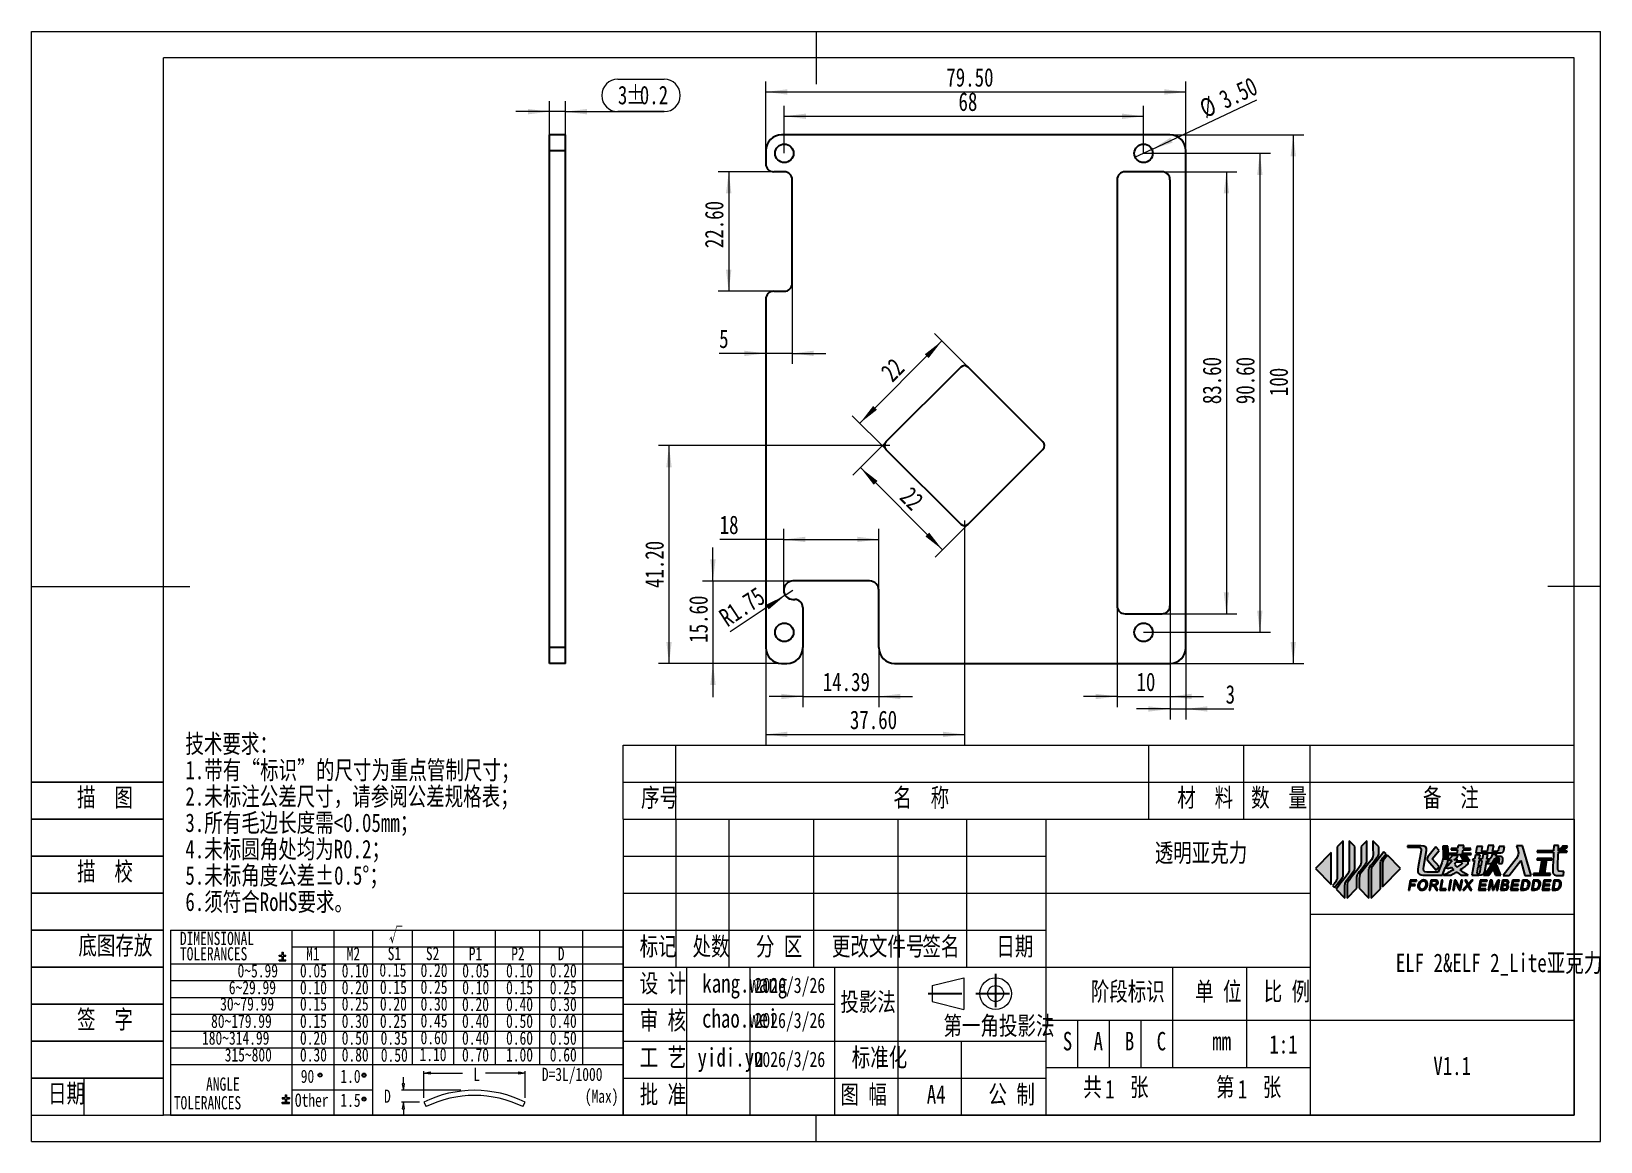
# Model space of a CAD drawing. Header units: millimetres. Extents: x 0 to 297, y 0 to 210.
import ezdxf

# ---------------------------------------------------------------- set-up
doc = ezdxf.new("R2010")
doc.units = ezdxf.units.MM
doc.header["$PDSIZE"] = -1
doc.linetypes.add('CENTER', pattern=[10.16, 6.35, -1.27, 1.27, -1.27])
doc.styles.add('SLDTEXTSTYLE0', font='HYSWLONGFANGSONG.TTF', dxfattribs={"bigfont": 'bigfont'})
doc.styles.add('SLDTEXTSTYLE1', font='HYSWLONGFANGSONG.TTF')
doc.dimstyles.new('SLDDIMSTYLE0', dxfattribs={"dimtxt": 3.5, "dimasz": 4.08, "dimexe": 0, "dimexo": 0.0625, "dimgap": 0.875, "dimtad": 2, "dimrnd": 1e-09, "dimzin": 12, "dimdsep": 46, "dimtxsty": 'SLDTEXTSTYLE1', "dimsah": 1, "dimcen": 0.09, "dimadec": 0, "dimazin": 3, "dimtfac": 1, "dimtofl": 0, "dimtmove": 0, "dimatfit": 3, "dimfxl": 1, "dimfrac": 2, "dimtolj": 1, "dimtzin": 12, "dimarcsym": 0})
doc.dimstyles.new('SLDDIMSTYLE1', dxfattribs={"dimtxt": 3.5, "dimasz": 4.08, "dimexe": 0, "dimexo": 0.0625, "dimgap": 0.875, "dimtad": 2, "dimrnd": 1e-09, "dimzin": 4, "dimdsep": 46, "dimtxsty": 'SLDTEXTSTYLE1', "dimsah": 1, "dimcen": 0.09, "dimadec": 0, "dimazin": 1, "dimtfac": 1, "dimtofl": 0, "dimtmove": 0, "dimatfit": 3, "dimfxl": 1, "dimfrac": 2, "dimtolj": 1, "dimtzin": 12, "dimarcsym": 0})
doc.dimstyles.new('SLDDIMSTYLE2', dxfattribs={"dimtxt": 3.5, "dimasz": 4.08, "dimexe": 0, "dimexo": 0.0625, "dimgap": 0.875, "dimtad": 2, "dimrnd": 1e-09, "dimzin": 4, "dimdsep": 46, "dimtxsty": 'SLDTEXTSTYLE1', "dimblk1": 'NONE', "dimsah": 1, "dimcen": 0, "dimadec": 0, "dimazin": 1, "dimtfac": 1, "dimtmove": 0, "dimatfit": 3, "dimldrblk": 'NONE', "dimfxl": 1, "dimfrac": 2, "dimtolj": 1, "dimtzin": 12, "dimarcsym": 0})
doc.dimstyles.new('SLDDIMSTYLE3', dxfattribs={"dimtxt": 3.5, "dimasz": 4.08, "dimexe": 0, "dimexo": 0.0625, "dimgap": 0.875, "dimtad": 2, "dimrnd": 1e-09, "dimzin": 12, "dimdsep": 46, "dimtxsty": 'SLDTEXTSTYLE1', "dimsah": 1, "dimcen": 0.09, "dimadec": 0, "dimazin": 3, "dimtfac": 1, "dimtmove": 0, "dimatfit": 0, "dimfxl": 1, "dimfrac": 2, "dimtolj": 1, "dimtzin": 12, "dimarcsym": 0})
doc.dimstyles.new('SLDDIMSTYLE4', dxfattribs={"dimtxt": 3.5, "dimasz": 4.08, "dimexe": 0, "dimexo": 0.0625, "dimgap": 0.875, "dimtad": 2, "dimrnd": 1e-09, "dimzin": 4, "dimdsep": 46, "dimtxsty": 'SLDTEXTSTYLE1', "dimsah": 1, "dimcen": 0.09, "dimadec": 0, "dimazin": 1, "dimtfac": 1, "dimtmove": 0, "dimatfit": 0, "dimfxl": 1, "dimfrac": 2, "dimtolj": 1, "dimtzin": 12, "dimarcsym": 0})
doc.dimstyles.new('SLDDIMSTYLE5', dxfattribs={"dimtxt": 3.5, "dimasz": 4.08, "dimexe": 0, "dimexo": 0.0625, "dimgap": 0.875, "dimtad": 2, "dimrnd": 1e-09, "dimzin": 12, "dimdsep": 46, "dimtxsty": 'SLDTEXTSTYLE1', "dimsah": 1, "dimcen": 0, "dimadec": 0, "dimazin": 3, "dimtfac": 1, "dimtofl": 0, "dimtmove": 0, "dimatfit": 3, "dimfxl": 1, "dimfrac": 2, "dimtolj": 1, "dimtzin": 12, "dimarcsym": 0})

msp = doc.modelspace()

# ---------------------------------------------------------------- texts
at = {"color": 7, "linetype": 'Continuous', "lineweight": 18, "true_color": 0xffffff}
for s, insert, char_height, attachment_point, style in [('描  图', (13.928, 66.865), 3.5, 2, 'SLDTEXTSTYLE0'), ('序号', (118.888, 66.825), 3.5, 2, 'SLDTEXTSTYLE0'), ('名  称', (168.414, 66.825), 3.5, 2, 'SLDTEXTSTYLE0'), ('材  料', (222.167, 66.825), 3.5, 2, 'SLDTEXTSTYLE0'), ('数  量', (230.858, 66.825), 3.5, 1, 'SLDTEXTSTYLE0'), ('备  注', (268.667, 66.825), 3.5, 2, 'SLDTEXTSTYLE0'), ('透明亚克力', (221.377, 56.392), 3.5, 2, 'SLDTEXTSTYLE0'), ('描  校', (13.931, 52.865), 3.5, 2, 'SLDTEXTSTYLE0'), ('底图存放', (15.902, 38.865), 3.5, 2, 'SLDTEXTSTYLE0'), ('DIMENSIONAL', (28.115, 39.687), 2.5, 1, 'SLDTEXTSTYLE1'), ('√', (67.669, 40.322), 2.5, 1, 'SLDTEXTSTYLE0'), ('标记', (118.635, 38.685), 3.5, 2, 'SLDTEXTSTYLE0'), ('处数', (128.637, 38.685), 3.5, 2, 'SLDTEXTSTYLE0'), ('分 区', (141.525, 38.685), 3.5, 2, 'SLDTEXTSTYLE0'), ('更改文件号', (160.264, 38.685), 3.5, 2, 'SLDTEXTSTYLE0'), ('签名', (172.135, 38.685), 3.5, 2, 'SLDTEXTSTYLE0'), ('日期', (186.137, 38.685), 3.5, 2, 'SLDTEXTSTYLE0'), ('TOLERANCES', (28.115, 36.774), 2.5, 1, 'SLDTEXTSTYLE1'), ('M1', (52.002, 36.774), 2.5, 1, 'SLDTEXTSTYLE1'), ('M2', (59.672, 36.774), 2.5, 1, 'SLDTEXTSTYLE1'), ('S1', (67.431, 36.822), 2.5, 1, 'SLDTEXTSTYLE1'), ('S2', (74.659, 36.822), 2.5, 1, 'SLDTEXTSTYLE1'), ('P1', (82.776, 36.774), 2.5, 1, 'SLDTEXTSTYLE1'), ('P2', (90.82, 36.783), 2.5, 1, 'SLDTEXTSTYLE1'), ('D', (99.63, 36.783), 2.5, 1, 'SLDTEXTSTYLE1'), ('ELF 2&ELF 2_Lite亚克力', (277.77, 35.574), 3.5, 2, 'SLDTEXTSTYLE0'), ('0~5.99', (39.024, 33.558), 2.5, 1, 'SLDTEXTSTYLE1'), ('0.05', (50.833, 33.558), 2.5, 1, 'SLDTEXTSTYLE1'), ('0.10', (58.733, 33.558), 2.5, 1, 'SLDTEXTSTYLE1'), ('0.15', (65.866, 33.704), 2.5, 1, 'SLDTEXTSTYLE1'), ('0.20', (73.658, 33.632), 2.5, 1, 'SLDTEXTSTYLE1'), ('0.05', (81.545, 33.558), 2.5, 1, 'SLDTEXTSTYLE1'), ('0.10', (89.842, 33.558), 2.5, 1, 'SLDTEXTSTYLE1'), ('0.20', (98.113, 33.558), 2.5, 1, 'SLDTEXTSTYLE1'), ('6~29.99', (37.369, 30.376), 2.5, 1, 'SLDTEXTSTYLE1'), ('0.10', (50.833, 30.376), 2.5, 1, 'SLDTEXTSTYLE1'), ('0.20', (58.733, 30.376), 2.5, 1, 'SLDTEXTSTYLE1'), ('0.15', (65.966, 30.427), 2.5, 1, 'SLDTEXTSTYLE1'), ('0.25', (73.658, 30.451), 2.5, 1, 'SLDTEXTSTYLE1'), ('0.10', (81.545, 30.376), 2.5, 1, 'SLDTEXTSTYLE1'), ('0.15', (89.842, 30.376), 2.5, 1, 'SLDTEXTSTYLE1'), ('0.25', (98.113, 30.376), 2.5, 1, 'SLDTEXTSTYLE1'), ('设 计', (119.525, 31.685), 3.5, 2, 'SLDTEXTSTYLE0'), ('kang.wang', (135.014, 31.685), 3.5, 2, 'SLDTEXTSTYLE1'), ('2026/3/26', (136.864, 31.02), 2.9104, 1, 'SLDTEXTSTYLE1'), ('阶段标识', (207.502, 30.165), 3.5, 2, 'SLDTEXTSTYLE0'), ('单 位', (224.643, 30.165), 3.5, 2, 'SLDTEXTSTYLE0'), ('比 例', (237.641, 30.165), 3.5, 2, 'SLDTEXTSTYLE0'), ('30~79.99', (35.732, 27.284), 2.5, 1, 'SLDTEXTSTYLE1'), ('0.15', (50.833, 27.284), 2.5, 1, 'SLDTEXTSTYLE1'), ('0.25', (58.733, 27.284), 2.5, 1, 'SLDTEXTSTYLE1'), ('0.20', (65.966, 27.284), 2.5, 1, 'SLDTEXTSTYLE1'), ('0.30', (73.658, 27.269), 2.5, 1, 'SLDTEXTSTYLE1'), ('0.20', (81.504, 27.194), 2.5, 1, 'SLDTEXTSTYLE1'), ('0.40', (89.842, 27.194), 2.5, 1, 'SLDTEXTSTYLE1'), ('0.30', (98.113, 27.194), 2.5, 1, 'SLDTEXTSTYLE1'), ('投影法', (153.11, 28.185), 3.5, 1, 'SLDTEXTSTYLE0'), ('签  字', (13.933, 24.865), 3.5, 2, 'SLDTEXTSTYLE0'), ('80~179.99', (34.014, 24.013), 2.5, 1, 'SLDTEXTSTYLE1'), ('0.15', (50.833, 24.013), 2.5, 1, 'SLDTEXTSTYLE1'), ('0.30', (58.733, 24.013), 2.5, 1, 'SLDTEXTSTYLE1'), ('0.25', (65.966, 24.013), 2.5, 1, 'SLDTEXTSTYLE1'), ('0.45', (73.658, 24.087), 2.5, 1, 'SLDTEXTSTYLE1'), ('0.40', (81.504, 24.013), 2.5, 1, 'SLDTEXTSTYLE1'), ('0.50', (89.842, 24.013), 2.5, 1, 'SLDTEXTSTYLE1'), ('0.40', (98.113, 24.013), 2.5, 1, 'SLDTEXTSTYLE1'), ('审 核', (119.525, 24.685), 3.5, 2, 'SLDTEXTSTYLE0'), ('chao.wei', (134.083, 25.057), 3.5, 2, 'SLDTEXTSTYLE1'), ('2026/3/26', (136.864, 24.393), 2.9104, 1, 'SLDTEXTSTYLE1'), ('第一角投影法', (183.13, 23.685), 3.5, 2, 'SLDTEXTSTYLE0'), ('180~314.99', (32.297, 20.831), 2.5, 1, 'SLDTEXTSTYLE1'), ('0.20', (50.833, 20.831), 2.5, 1, 'SLDTEXTSTYLE1'), ('0.50', (58.733, 20.831), 2.5, 1, 'SLDTEXTSTYLE1'), ('0.35', (66.094, 20.831), 2.5, 1, 'SLDTEXTSTYLE1'), ('0.60', (73.658, 20.905), 2.5, 1, 'SLDTEXTSTYLE1'), ('0.40', (81.504, 20.831), 2.5, 1, 'SLDTEXTSTYLE1'), ('0.60', (89.842, 20.831), 2.5, 1, 'SLDTEXTSTYLE1'), ('0.50', (98.113, 20.831), 2.5, 1, 'SLDTEXTSTYLE1'), ('S', (196.1, 20.755), 3.5, 2, 'SLDTEXTSTYLE1'), ('C', (213.869, 20.755), 3.5, 2, 'SLDTEXTSTYLE1'), ('工 艺', (119.525, 17.685), 3.5, 2, 'SLDTEXTSTYLE0'), ('yidi.yu', (132.327, 17.685), 3.5, 2, 'SLDTEXTSTYLE1'), ('标准化', (160.512, 17.685), 3.5, 2, 'SLDTEXTSTYLE0'), ('A', (201.924, 20.755), 3.5, 2, 'SLDTEXTSTYLE1'), ('B', (207.843, 20.755), 3.5, 2, 'SLDTEXTSTYLE1'), ('mm', (225.28, 20.755), 3.5, 2, 'SLDTEXTSTYLE1'), ('1:1', (236.977, 20.157), 3.5, 2, 'SLDTEXTSTYLE1'), ('315~800', (36.588, 17.649), 2.5, 1, 'SLDTEXTSTYLE1'), ('0.30', (50.833, 17.649), 2.5, 1, 'SLDTEXTSTYLE1'), ('0.80', (58.733, 17.649), 2.5, 1, 'SLDTEXTSTYLE1'), ('0.50', (66.136, 17.607), 2.5, 1, 'SLDTEXTSTYLE1'), ('1.10', (73.466, 17.724), 2.5, 1, 'SLDTEXTSTYLE1'), ('0.70', (81.504, 17.649), 2.5, 1, 'SLDTEXTSTYLE1'), ('1.00', (89.842, 17.649), 2.5, 1, 'SLDTEXTSTYLE1'), ('0.60', (98.113, 17.649), 2.5, 1, 'SLDTEXTSTYLE1'), ('2026/3/26', (136.864, 17.02), 2.9104, 1, 'SLDTEXTSTYLE1'), ('V1.1', (268.906, 16.087), 3.5, 2, 'SLDTEXTSTYLE1'), ('ANGLE', (33.054, 12.131), 2.5, 1, 'SLDTEXTSTYLE1'), ('90', (50.983, 13.606), 2.5, 1, 'SLDTEXTSTYLE1'), ('1.0', (58.481, 13.606), 2.5, 1, 'SLDTEXTSTYLE1'), ('L', (83.656, 13.975), 2.5, 1, 'SLDTEXTSTYLE1'), ('D=3L/1000', (96.608, 13.975), 2.5, 1, 'SLDTEXTSTYLE1'), ('共   张', (205.258, 12.08), 3.5, 2, 'SLDTEXTSTYLE0'), ('第   张', (230.378, 12.08), 3.5, 2, 'SLDTEXTSTYLE0'), ('日期', (6.652, 10.865), 3.5, 2, 'SLDTEXTSTYLE0'), ('Other', (49.867, 9.08), 2.5, 1, 'SLDTEXTSTYLE1'), ('1.5', (58.481, 9.08), 2.5, 1, 'SLDTEXTSTYLE1'), ('D', (66.75, 9.844), 2.5, 1, 'SLDTEXTSTYLE1'), ('(Max)', (104.74, 9.844), 2.5, 1, 'SLDTEXTSTYLE1'), ('批 准', (119.528, 10.685), 3.5, 2, 'SLDTEXTSTYLE0'), ('图 幅', (153.11, 10.685), 3.5, 1, 'SLDTEXTSTYLE0'), ('A4', (171.249, 10.685), 3.5, 2, 'SLDTEXTSTYLE1'), ('公 制', (185.525, 10.685), 3.5, 2, 'SLDTEXTSTYLE0'), ('1', (203.232, 11.665), 3.5, 1, 'SLDTEXTSTYLE1'), ('1', (228.315, 11.665), 3.5, 1, 'SLDTEXTSTYLE1'), ('TOLERANCES', (26.957, 8.596), 2.5, 1, 'SLDTEXTSTYLE1')]:
    msp.add_mtext(s, dxfattribs=dict(at, insert=insert, char_height=char_height, attachment_point=attachment_point, style=style))

# ---------------------------------------------------------------- blocks, each defined once
blk = doc.blocks.new('块6')
at = {"linetype": 'Continuous', "true_color": 0x0080ff}
h = blk.add_hatch(color=150, dxfattribs=at)
edge = h.paths.add_edge_path(flags=0)
edge.add_line((1.1, 2.146), (0.862, 1.907))
edge.add_spline(control_points=[(0.862, 1.907), (0.863, 1.226), (0.864, 0.838), (0.864, 0.743)], knot_values=[0.777778, 0.777778, 0.777778, 0.777778, 1, 1, 1, 1], weights=[1, 1, 1, 1], degree=3, periodic=0)
edge.add_spline(control_points=[(0.864, 0.743), (0.864, 0.599), (0.838, 0.568), (0.801, 0.519)], knot_values=[0.666667, 0.666667, 0.666667, 0.666667, 0.777778, 0.777778, 0.777778, 0.777778], weights=[1, 1, 1, 1], degree=3, periodic=0)
edge.add_spline(control_points=[(0.801, 0.519), (0.776, 0.486), (0.736, 0.435), (0.68, 0.366)], knot_values=[0.555556, 0.555556, 0.555556, 0.555556, 0.666667, 0.666667, 0.666667, 0.666667], weights=[1, 1, 1, 1], degree=3, periodic=0)
edge.add_line((0.68, 0.366), (0.757, 0.289))
edge.add_line((0.757, 0.289), (1.019, 0.622))
edge.add_spline(control_points=[(1.019, 0.622), (1.053, 0.666), (1.1, 0.738), (1.1, 0.77)], knot_values=[0.222222, 0.222222, 0.222222, 0.222222, 0.333333, 0.333333, 0.333333, 0.333333], weights=[1, 1, 1, 1], degree=3, periodic=0)
edge.add_line((1.1, 0.77), (1.1, 2.146))
h = blk.add_hatch(color=150, dxfattribs=at)
edge = h.paths.add_edge_path(flags=0)
edge.add_line((1.566, 1.919), (1.338, 2.146))
edge.add_line((1.338, 2.146), (1.338, 1.074))
edge.add_spline(control_points=[(1.338, 1.074), (1.338, 0.881), (1.295, 0.848), (1.26, 0.797)], knot_values=[0.727273, 0.727273, 0.727273, 0.727273, 0.818182, 0.818182, 0.818182, 0.818182], weights=[1, 1, 1, 1], degree=3, periodic=0)
edge.add_spline(control_points=[(1.26, 0.797), (1.236, 0.763), (1.089, 0.574), (0.818, 0.229)], knot_values=[0.636364, 0.636364, 0.636364, 0.636364, 0.727273, 0.727273, 0.727273, 0.727273], weights=[1, 1, 1, 1], degree=3, periodic=0)
edge.add_line((0.818, 0.229), (1.17, -0.127))
edge.add_line((1.17, -0.127), (1.17, 0.358))
edge.add_spline(control_points=[(1.17, 0.358), (1.17, 0.509), (1.207, 0.538), (1.238, 0.586)], knot_values=[0.363636, 0.363636, 0.363636, 0.363636, 0.454545, 0.454545, 0.454545, 0.454545], weights=[1, 1, 1, 1], degree=3, periodic=0)
edge.add_line((1.238, 0.586), (1.424, 0.828))
edge.add_spline(control_points=[(1.424, 0.828), (1.564, 1.016), (1.566, 1.009), (1.566, 1.091)], knot_values=[0.181818, 0.181818, 0.181818, 0.181818, 0.272727, 0.272727, 0.272727, 0.272727], weights=[1, 1, 1, 1], degree=3, periodic=0)
edge.add_line((1.566, 1.091), (1.566, 1.919))
h = blk.add_hatch(color=150, dxfattribs=at)
edge = h.paths.add_edge_path(flags=0)
edge.add_spline(control_points=[(1.35, 0.601), (1.277, 0.501), (1.256, 0.506), (1.256, 0.291)], knot_values=[0.307692, 0.307692, 0.307692, 0.307692, 0.384615, 0.384615, 0.384615, 0.384615], weights=[1, 1, 1, 1], degree=3, periodic=0)
edge.add_line((1.256, 0.291), (1.256, -0.127))
edge.add_line((1.256, -0.127), (1.645, 0.261))
edge.add_spline(control_points=[(1.645, 0.261), (1.646, 0.527), (1.646, 0.671), (1.646, 0.696)], knot_values=[0.538462, 0.538462, 0.538462, 0.538462, 0.615385, 0.615385, 0.615385, 0.615385], weights=[1, 1, 1, 1], degree=3, periodic=0)
edge.add_spline(control_points=[(1.646, 0.696), (1.646, 0.797), (1.683, 0.837), (1.747, 0.923)], knot_values=[0.615385, 0.615385, 0.615385, 0.615385, 0.692308, 0.692308, 0.692308, 0.692308], weights=[1, 1, 1, 1], degree=3, periodic=0)
edge.add_spline(control_points=[(1.747, 0.923), (1.881, 1.096), (1.959, 1.196), (1.981, 1.223)], knot_values=[0.692308, 0.692308, 0.692308, 0.692308, 0.769231, 0.769231, 0.769231, 0.769231], weights=[1, 1, 1, 1], degree=3, periodic=0)
edge.add_spline(control_points=[(1.981, 1.223), (2.042, 1.305), (2.042, 1.316), (2.042, 1.449)], knot_values=[0.769231, 0.769231, 0.769231, 0.769231, 0.846154, 0.846154, 0.846154, 0.846154], weights=[1, 1, 1, 1], degree=3, periodic=0)
edge.add_line((2.042, 1.449), (2.042, 2.146))
edge.add_line((2.042, 2.146), (1.807, 1.919))
edge.add_line((1.807, 1.919), (1.807, 1.356))
edge.add_spline(control_points=[(1.807, 1.356), (1.807, 1.236), (1.814, 1.19), (1.718, 1.07)], knot_values=[0.153846, 0.153846, 0.153846, 0.153846, 0.230769, 0.230769, 0.230769, 0.230769], weights=[1, 1, 1, 1], degree=3, periodic=0)
edge.add_spline(control_points=[(1.718, 1.07), (1.496, 0.787), (1.373, 0.63), (1.35, 0.601)], knot_values=[0.230769, 0.230769, 0.230769, 0.230769, 0.307692, 0.307692, 0.307692, 0.307692], weights=[1, 1, 1, 1], degree=3, periodic=0)
h = blk.add_hatch(color=150, dxfattribs=at)
edge = h.paths.add_edge_path(flags=0)
edge.add_spline(control_points=[(1.817, 0.883), (1.787, 0.843), (1.731, 0.787), (1.731, 0.655)], knot_values=[0.230769, 0.230769, 0.230769, 0.230769, 0.307692, 0.307692, 0.307692, 0.307692], weights=[1, 1, 1, 1], degree=3, periodic=0)
edge.add_line((1.731, 0.655), (1.731, 0.261))
edge.add_line((1.731, 0.261), (2.119, -0.127))
edge.add_line((2.119, -0.127), (2.119, 0.938))
edge.add_spline(control_points=[(2.119, 0.938), (2.119, 1.02), (2.127, 1.085), (2.202, 1.177)], knot_values=[0.538462, 0.538462, 0.538462, 0.538462, 0.615385, 0.615385, 0.615385, 0.615385], weights=[1, 1, 1, 1], degree=3, periodic=0)
edge.add_spline(control_points=[(2.202, 1.177), (2.253, 1.238), (2.327, 1.334), (2.425, 1.464)], knot_values=[0.615385, 0.615385, 0.615385, 0.615385, 0.692308, 0.692308, 0.692308, 0.692308], weights=[1, 1, 1, 1], degree=3, periodic=0)
edge.add_spline(control_points=[(2.425, 1.464), (2.491, 1.551), (2.518, 1.591), (2.518, 1.679)], knot_values=[0.692308, 0.692308, 0.692308, 0.692308, 0.769231, 0.769231, 0.769231, 0.769231], weights=[1, 1, 1, 1], degree=3, periodic=0)
edge.add_spline(control_points=[(2.518, 1.679), (2.518, 1.737), (2.518, 1.814), (2.517, 1.908)], knot_values=[0.769231, 0.769231, 0.769231, 0.769231, 0.846154, 0.846154, 0.846154, 0.846154], weights=[1, 1, 1, 1], degree=3, periodic=0)
edge.add_line((2.517, 1.908), (2.28, 2.146))
edge.add_spline(control_points=[(2.28, 2.146), (2.281, 1.846), (2.282, 1.673), (2.282, 1.628)], knot_values=[0, 0, 0, 0, 0.076923, 0.076923, 0.076923, 0.076923], weights=[1, 1, 1, 1], degree=3, periodic=0)
edge.add_spline(control_points=[(2.282, 1.628), (2.282, 1.56), (2.291, 1.488), (2.218, 1.39)], knot_values=[0.076923, 0.076923, 0.076923, 0.076923, 0.153846, 0.153846, 0.153846, 0.153846], weights=[1, 1, 1, 1], degree=3, periodic=0)
edge.add_spline(control_points=[(2.218, 1.39), (1.97, 1.079), (1.836, 0.91), (1.817, 0.883)], knot_values=[0.153846, 0.153846, 0.153846, 0.153846, 0.230769, 0.230769, 0.230769, 0.230769], weights=[1, 1, 1, 1], degree=3, periodic=0)
at = {"linetype": 'Continuous'}
h = blk.add_hatch(color=7, dxfattribs=at)
edge = h.paths.add_edge_path(flags=0)
edge.add_spline(control_points=[(5.441, 1.046), (5.461, 1.026), (5.477, 1.011), (5.489, 1.001)], knot_values=[0.666667, 0.666667, 0.666667, 0.666667, 0.708333, 0.708333, 0.708333, 0.708333], weights=[1, 1, 1, 1], degree=3, periodic=0)
edge.add_spline(control_points=[(5.489, 1.001), (5.373, 0.933), (5.236, 0.861), (5.077, 0.783)], knot_values=[0.708333, 0.708333, 0.708333, 0.708333, 0.75, 0.75, 0.75, 0.75], weights=[1, 1, 1, 1], degree=3, periodic=0)
edge.add_line((5.077, 0.783), (5.368, 0.783))
edge.add_spline(control_points=[(5.368, 0.783), (5.499, 0.851), (5.576, 0.892), (5.598, 0.905)], knot_values=[0.791667, 0.791667, 0.791667, 0.791667, 0.833333, 0.833333, 0.833333, 0.833333], weights=[1, 1, 1, 1], degree=3, periodic=0)
edge.add_spline(control_points=[(5.598, 0.905), (5.604, 0.9), (5.662, 0.86), (5.773, 0.783)], knot_values=[0.833333, 0.833333, 0.833333, 0.833333, 0.875, 0.875, 0.875, 0.875], weights=[1, 1, 1, 1], degree=3, periodic=0)
edge.add_line((5.773, 0.783), (6.06, 0.783))
edge.add_spline(control_points=[(6.06, 0.783), (5.921, 0.861), (5.814, 0.93), (5.74, 0.991)], knot_values=[0.916667, 0.916667, 0.916667, 0.916667, 1, 1, 1, 1], weights=[1, 1, 1, 1], degree=3, periodic=0)
edge.add_spline(control_points=[(5.74, 0.991), (5.819, 1.041), (5.88, 1.083), (5.923, 1.117)], knot_values=[0, 0, 0, 0, 0.041667, 0.041667, 0.041667, 0.041667], weights=[1, 1, 1, 1], degree=3, periodic=0)
edge.add_spline(control_points=[(5.923, 1.117), (6.015, 1.181), (6.061, 1.229), (6.06, 1.263)], knot_values=[0.041667, 0.041667, 0.041667, 0.041667, 0.083333, 0.083333, 0.083333, 0.083333], weights=[1, 1, 1, 1], degree=3, periodic=0)
edge.add_spline(control_points=[(6.06, 1.263), (6.061, 1.31), (6.024, 1.336), (5.947, 1.339)], knot_values=[0.083333, 0.083333, 0.083333, 0.083333, 0.125, 0.125, 0.125, 0.125], weights=[1, 1, 1, 1], degree=3, periodic=0)
edge.add_line((5.947, 1.339), (5.622, 1.342))
edge.add_line((5.622, 1.342), (5.653, 1.384))
edge.add_line((5.653, 1.384), (5.485, 1.384))
edge.add_spline(control_points=[(5.485, 1.384), (5.503, 1.391), (5.523, 1.403), (5.543, 1.42)], knot_values=[0.25, 0.25, 0.25, 0.25, 0.291667, 0.291667, 0.291667, 0.291667], weights=[1, 1, 1, 1], degree=3, periodic=0)
edge.add_spline(control_points=[(5.543, 1.42), (5.562, 1.433), (5.593, 1.468), (5.637, 1.526)], knot_values=[0.291667, 0.291667, 0.291667, 0.291667, 0.333333, 0.333333, 0.333333, 0.333333], weights=[1, 1, 1, 1], degree=3, periodic=0)
edge.add_spline(control_points=[(5.637, 1.526), (5.646, 1.539), (5.655, 1.551), (5.663, 1.561)], knot_values=[0.333333, 0.333333, 0.333333, 0.333333, 0.375, 0.375, 0.375, 0.375], weights=[1, 1, 1, 1], degree=3, periodic=0)
edge.add_line((5.663, 1.561), (5.441, 1.561))
edge.add_spline(control_points=[(5.441, 1.561), (5.38, 1.49), (5.311, 1.419), (5.253, 1.382)], knot_values=[0.416667, 0.416667, 0.416667, 0.416667, 0.451815, 0.451815, 0.451815, 0.451815], weights=[1, 1, 1, 1], degree=3, periodic=0)
edge.add_spline(control_points=[(5.253, 1.382), (5.255, 1.392), (5.257, 1.401), (5.259, 1.41)], knot_values=[0.759407, 0.759407, 0.759407, 0.759407, 0.777778, 0.777778, 0.777778, 0.777778], weights=[1, 1, 1, 1], degree=3, periodic=0)
edge.add_line((5.259, 1.41), (5.053, 1.41))
edge.add_spline(control_points=[(5.053, 1.41), (5.042, 1.355), (5.026, 1.292), (4.999, 1.226)], knot_values=[0, 0, 0, 0, 0.111111, 0.111111, 0.111111, 0.111111], weights=[1, 1, 1, 1], degree=3, periodic=0)
edge.add_line((4.999, 1.226), (4.866, 0.9))
edge.add_line((4.866, 0.9), (4.412, 0.9))
edge.add_spline(control_points=[(4.412, 0.9), (4.301, 0.9), (4.26, 0.967), (4.296, 1.132)], knot_values=[0.727273, 0.727273, 0.727273, 0.727273, 0.818182, 0.818182, 0.818182, 0.818182], weights=[1, 1, 1, 1], degree=3, periodic=0)
edge.add_line((4.296, 1.132), (4.407, 1.76))
edge.add_spline(control_points=[(4.407, 1.76), (4.43, 1.892), (4.363, 1.95), (4.178, 1.947)], knot_values=[0, 0, 0, 0, 0.090909, 0.090909, 0.090909, 0.090909], weights=[1, 1, 1, 1], degree=3, periodic=0)
edge.add_line((4.178, 1.947), (3.653, 1.947))
edge.add_line((3.653, 1.947), (3.644, 1.897))
edge.add_line((3.644, 1.897), (4.043, 1.897))
edge.add_spline(control_points=[(4.043, 1.897), (4.157, 1.897), (4.206, 1.853), (4.191, 1.765)], knot_values=[0.363636, 0.363636, 0.363636, 0.363636, 0.454545, 0.454545, 0.454545, 0.454545], weights=[1, 1, 1, 1], degree=3, periodic=0)
edge.add_line((4.191, 1.765), (4.075, 1.107))
edge.add_spline(control_points=[(4.075, 1.107), (4.009, 0.864), (4.099, 0.779), (4.34, 0.779)], knot_values=[0.545455, 0.545455, 0.545455, 0.545455, 0.636364, 0.636364, 0.636364, 0.636364], weights=[1, 1, 1, 1], degree=3, periodic=0)
edge.add_spline(control_points=[(4.34, 0.779), (4.354, 0.779), (4.366, 0.779), (4.377, 0.78)], knot_values=[0.636364, 0.636364, 0.636364, 0.636364, 0.642631, 0.642631, 0.642631, 0.642631], weights=[1, 1, 1, 1], degree=3, periodic=0)
edge.add_line((4.377, 0.78), (4.377, 0.779))
edge.add_line((4.377, 0.779), (5.036, 0.779))
edge.add_line((5.036, 0.779), (5.075, 0.9))
edge.add_line((5.075, 0.9), (5.073, 0.9))
edge.add_line((5.073, 0.9), (5.143, 1.071))
edge.add_spline(control_points=[(5.143, 1.071), (5.258, 1.054), (5.342, 1.063), (5.395, 1.097)], knot_values=[0.583349, 0.583349, 0.583349, 0.583349, 0.625, 0.625, 0.625, 0.625], weights=[1, 1, 1, 1], degree=3, periodic=0)
edge.add_spline(control_points=[(5.395, 1.097), (5.403, 1.083), (5.417, 1.066), (5.441, 1.046)], knot_values=[0.625, 0.625, 0.625, 0.625, 0.666667, 0.666667, 0.666667, 0.666667], weights=[1, 1, 1, 1], degree=3, periodic=0)
edge = h.paths.add_edge_path(flags=0)
edge.add_spline(control_points=[(5.256, 1.364), (5.338, 1.361), (5.395, 1.362), (5.422, 1.369)], knot_values=[0.5, 0.5, 0.5, 0.5, 0.541667, 0.541667, 0.541667, 0.541667], weights=[1, 1, 1, 1], degree=3, periodic=0)
edge.add_spline(control_points=[(5.422, 1.369), (5.295, 1.201), (5.201, 1.102), (5.143, 1.071)], knot_values=[0.541667, 0.541667, 0.541667, 0.541667, 0.583293, 0.583293, 0.583293, 0.583293], weights=[1, 1, 1, 1], degree=3, periodic=0)
edge.add_line((5.143, 1.071), (5.206, 1.228))
edge.add_spline(control_points=[(5.206, 1.228), (5.226, 1.276), (5.239, 1.322), (5.249, 1.364)], knot_values=[0.666667, 0.666667, 0.666667, 0.666667, 0.74789, 0.74789, 0.74789, 0.74789], weights=[1, 1, 1, 1], degree=3, periodic=0)
edge.add_line((5.249, 1.364), (5.256, 1.364))
edge = h.paths.add_edge_path(flags=0)
edge.add_spline(control_points=[(5.788, 1.298), (5.814, 1.294), (5.828, 1.285), (5.829, 1.268)], knot_values=[0.5, 0.5, 0.5, 0.5, 0.625, 0.625, 0.625, 0.625], weights=[1, 1, 1, 1], degree=3, periodic=0)
edge.add_spline(control_points=[(5.829, 1.268), (5.829, 1.251), (5.814, 1.231), (5.783, 1.208)], knot_values=[0.625, 0.625, 0.625, 0.625, 0.75, 0.75, 0.75, 0.75], weights=[1, 1, 1, 1], degree=3, periodic=0)
edge.add_spline(control_points=[(5.783, 1.208), (5.728, 1.167), (5.676, 1.13), (5.627, 1.097)], knot_values=[0.75, 0.75, 0.75, 0.75, 1, 1, 1, 1], weights=[1, 1, 1, 1], degree=3, periodic=0)
edge.add_spline(control_points=[(5.627, 1.097), (5.596, 1.125), (5.541, 1.186), (5.514, 1.218)], knot_values=[0, 0, 0, 0, 0.119014, 0.119014, 0.119014, 0.119014], weights=[1, 1, 1, 1], degree=3, periodic=0)
edge.add_line((5.514, 1.218), (5.585, 1.298))
edge.add_line((5.585, 1.298), (5.788, 1.298))
h = blk.add_hatch(color=7, dxfattribs=at)
edge = h.paths.add_edge_path(flags=0)
edge.add_spline(control_points=[(4.459, 1.513), (4.44, 1.491), (4.431, 1.467), (4.43, 1.442)], knot_values=[0.333333, 0.333333, 0.333333, 0.333333, 0.444444, 0.444444, 0.444444, 0.444444], weights=[1, 1, 1, 1], degree=3, periodic=0)
edge.add_spline(control_points=[(4.43, 1.442), (4.428, 1.41), (4.437, 1.384), (4.457, 1.364)], knot_values=[0.444444, 0.444444, 0.444444, 0.444444, 0.555556, 0.555556, 0.555556, 0.555556], weights=[1, 1, 1, 1], degree=3, periodic=0)
edge.add_line((4.457, 1.364), (4.783, 0.978))
edge.add_line((4.783, 0.978), (4.905, 1.119))
edge.add_line((4.905, 1.119), (4.633, 1.431))
edge.add_line((4.633, 1.431), (4.904, 1.76))
edge.add_line((4.904, 1.76), (4.777, 1.906))
edge.add_line((4.777, 1.906), (4.459, 1.513))
h = blk.add_hatch(color=7, dxfattribs=at)
edge = h.paths.add_edge_path(flags=0)
edge.add_line((5.055, 1.428), (5.262, 1.428))
edge.add_spline(control_points=[(5.262, 1.428), (5.275, 1.499), (5.275, 1.556), (5.275, 1.586)], knot_values=[0.333333, 0.333333, 0.333333, 0.333333, 0.416667, 0.416667, 0.416667, 0.416667], weights=[1, 1, 1, 1], degree=3, periodic=0)
edge.add_line((5.275, 1.586), (5.274, 1.611))
edge.add_line((5.274, 1.611), (5.252, 1.934))
edge.add_line((5.252, 1.934), (5.046, 1.934))
edge.add_line((5.046, 1.934), (5.067, 1.614))
edge.add_line((5.067, 1.614), (5.067, 1.613))
edge.add_line((5.067, 1.613), (5.068, 1.589))
edge.add_spline(control_points=[(5.068, 1.589), (5.069, 1.559), (5.068, 1.501), (5.055, 1.428)], knot_values=[0.166667, 0.166667, 0.166667, 0.166667, 0.25, 0.25, 0.25, 0.25], weights=[1, 1, 1, 1], degree=3, periodic=0)
for points in [[(5.302, 1.601), (6.175, 1.601), (6.183, 1.647), (5.835, 1.647), (5.858, 1.783), (6.151, 1.783), (6.16, 1.833), (5.868, 1.833), (5.891, 1.964), (5.664, 1.964), (5.64, 1.833), (5.388, 1.833), (5.379, 1.783), (5.632, 1.783), (5.607, 1.647), (5.31, 1.647)], [(8.649, 0.845), (8.638, 0.779), (9.312, 0.779), (9.319, 0.845), (9.095, 0.845), (9.185, 1.395), (9.372, 1.395), (9.381, 1.445), (8.795, 1.445), (8.786, 1.395), (8.978, 1.395), (8.886, 0.845)], [(3.754, 0.584), (3.685, 0.192), (3.736, 0.192), (3.768, 0.37), (3.951, 0.37), (3.959, 0.416), (3.776, 0.416), (3.797, 0.538), (4.009, 0.538), (4.018, 0.584)], [(4.998, 0.584), (4.929, 0.192), (5.173, 0.192), (5.181, 0.239), (4.989, 0.239), (5.05, 0.584)], [(5.347, 0.584), (5.278, 0.192), (5.33, 0.192), (5.399, 0.584)], [(5.828, 0.584), (5.779, 0.584), (5.725, 0.276), (5.573, 0.584), (5.521, 0.584), (5.452, 0.192), (5.502, 0.192), (5.556, 0.5), (5.707, 0.192), (5.76, 0.192)], [(6.463, 0.192), (6.754, 0.192), (6.762, 0.239), (6.522, 0.239), (6.546, 0.372), (6.762, 0.372), (6.77, 0.418), (6.554, 0.418), (6.576, 0.538), (6.806, 0.538), (6.814, 0.584), (6.532, 0.584)], [(8.096, 0.584), (7.813, 0.584), (7.744, 0.192), (8.036, 0.192), (8.044, 0.239), (7.804, 0.239), (7.828, 0.372), (8.043, 0.372), (8.052, 0.418), (7.836, 0.418), (7.857, 0.538), (8.087, 0.538)], [(9.294, 0.372), (9.302, 0.418), (9.086, 0.418), (9.107, 0.538), (9.338, 0.538), (9.346, 0.584), (9.063, 0.584), (8.994, 0.192), (9.286, 0.192), (9.294, 0.239), (9.054, 0.239), (9.078, 0.372)]]:
    blk.add_hatch(color=7, dxfattribs=at).paths.add_polyline_path(points, flags=0)
h = blk.add_hatch(color=7, dxfattribs=at)
edge = h.paths.add_edge_path(flags=0)
edge.add_spline(control_points=[(7.277, 1.662), (7.396, 1.652), (7.461, 1.69), (7.473, 1.768)], knot_values=[0.777778, 0.777778, 0.777778, 0.777778, 0.833333, 0.833333, 0.833333, 0.833333], weights=[1, 1, 1, 1], degree=3, periodic=0)
edge.add_line((7.473, 1.768), (7.499, 1.92))
edge.add_line((7.499, 1.92), (7.282, 1.92))
edge.add_line((7.282, 1.92), (7.26, 1.798))
edge.add_spline(control_points=[(7.26, 1.798), (7.249, 1.735), (7.216, 1.717), (7.14, 1.717)], knot_values=[0.555556, 0.555556, 0.555556, 0.555556, 0.611111, 0.611111, 0.611111, 0.611111], weights=[1, 1, 1, 1], degree=3, periodic=0)
edge.add_line((7.14, 1.717), (7.029, 1.717))
edge.add_line((7.029, 1.717), (7.072, 1.964))
edge.add_line((7.072, 1.964), (6.851, 1.964))
edge.add_line((6.851, 1.964), (6.806, 1.717))
edge.add_line((6.806, 1.717), (6.665, 1.717))
edge.add_spline(control_points=[(6.665, 1.717), (6.623, 1.717), (6.591, 1.725), (6.598, 1.763)], knot_values=[0.222222, 0.222222, 0.222222, 0.222222, 0.277778, 0.277778, 0.277778, 0.277778], weights=[1, 1, 1, 1], degree=3, periodic=0)
edge.add_line((6.598, 1.763), (6.625, 1.92))
edge.add_line((6.625, 1.92), (6.408, 1.92))
edge.add_line((6.408, 1.92), (6.363, 1.662))
edge.add_line((6.363, 1.662), (6.58, 1.662))
edge.add_spline(control_points=[(6.58, 1.662), (6.613, 1.66), (6.65, 1.66), (6.691, 1.662)], knot_values=[0.888889, 0.888889, 0.888889, 0.888889, 1, 1, 1, 1], weights=[1, 1, 1, 1], degree=3, periodic=0)
edge.add_line((6.691, 1.662), (7.277, 1.662))
h = blk.add_hatch(color=7, dxfattribs=at)
edge = h.paths.add_edge_path(flags=0)
edge.add_line((8.028, 1.797), (8.046, 1.731))
edge.add_spline(control_points=[(8.046, 1.731), (8.058, 1.662), (8.055, 1.548), (7.964, 1.432)], knot_values=[0.307692, 0.307692, 0.307692, 0.307692, 0.384615, 0.384615, 0.384615, 0.384615], weights=[1, 1, 1, 1], degree=3, periodic=0)
edge.add_line((7.964, 1.432), (7.44, 0.774))
edge.add_line((7.44, 0.774), (7.68, 0.774))
edge.add_line((7.68, 0.774), (8.145, 1.357))
edge.add_line((8.145, 1.357), (8.312, 0.774))
edge.add_line((8.312, 0.774), (8.555, 0.774))
edge.add_line((8.555, 0.774), (8.208, 1.945))
edge.add_line((8.208, 1.945), (7.982, 1.945))
edge.add_line((7.982, 1.945), (8.028, 1.797))
h = blk.add_hatch(color=7, dxfattribs=at)
edge = h.paths.add_edge_path(flags=0)
edge.add_spline(control_points=[(9.769, 0.922), (9.603, 0.922), (9.614, 1.007), (9.61, 1.071)], knot_values=[0, 0, 0, 0, 0.058824, 0.058824, 0.058824, 0.058824], weights=[1, 1, 1, 1], degree=3, periodic=0)
edge.add_spline(control_points=[(9.61, 1.071), (9.609, 1.091), (9.617, 1.298), (9.636, 1.692)], knot_values=[0.058824, 0.058824, 0.058824, 0.058824, 0.117647, 0.117647, 0.117647, 0.117647], weights=[1, 1, 1, 1], degree=3, periodic=0)
edge.add_line((9.636, 1.692), (9.979, 1.692))
edge.add_line((9.979, 1.692), (9.988, 1.743))
edge.add_line((9.988, 1.743), (9.637, 1.737))
edge.add_line((9.637, 1.737), (9.648, 1.96))
edge.add_line((9.648, 1.96), (9.462, 1.96))
edge.add_line((9.462, 1.96), (9.45, 1.743))
edge.add_line((9.45, 1.743), (8.798, 1.743))
edge.add_line((8.798, 1.743), (8.789, 1.692))
edge.add_line((8.789, 1.692), (9.444, 1.692))
edge.add_spline(control_points=[(9.444, 1.692), (9.425, 1.255), (9.414, 1.009), (9.412, 0.955)], knot_values=[0.647059, 0.647059, 0.647059, 0.647059, 0.705882, 0.705882, 0.705882, 0.705882], weights=[1, 1, 1, 1], degree=3, periodic=0)
edge.add_spline(control_points=[(9.412, 0.955), (9.409, 0.901), (9.425, 0.772), (9.561, 0.772)], knot_values=[0.705882, 0.705882, 0.705882, 0.705882, 0.764706, 0.764706, 0.764706, 0.764706], weights=[1, 1, 1, 1], degree=3, periodic=0)
edge.add_spline(control_points=[(9.561, 0.772), (9.632, 0.772), (9.723, 0.772), (9.835, 0.773)], knot_values=[0.764706, 0.764706, 0.764706, 0.764706, 0.823529, 0.823529, 0.823529, 0.823529], weights=[1, 1, 1, 1], degree=3, periodic=0)
edge.add_line((9.835, 0.773), (9.855, 0.922))
edge.add_line((9.855, 0.922), (9.769, 0.922))
h = blk.add_hatch(color=7, dxfattribs=at)
edge = h.paths.add_edge_path(flags=0)
edge.add_spline(control_points=[(9.776, 1.894), (9.746, 1.854), (9.706, 1.813), (9.658, 1.773)], knot_values=[0.5, 0.5, 0.5, 0.5, 0.666667, 0.666667, 0.666667, 0.666667], weights=[1, 1, 1, 1], degree=3, periodic=0)
edge.add_spline(control_points=[(9.658, 1.773), (9.726, 1.764), (9.797, 1.765), (9.87, 1.776)], knot_values=[0.666667, 0.666667, 0.666667, 0.666667, 1, 1, 1, 1], weights=[1, 1, 1, 1], degree=3, periodic=0)
edge.add_spline(control_points=[(9.87, 1.776), (9.921, 1.821), (9.964, 1.874), (10, 1.935)], knot_values=[0, 0, 0, 0, 0.166667, 0.166667, 0.166667, 0.166667], weights=[1, 1, 1, 1], degree=3, periodic=0)
edge.add_line((10, 1.935), (9.807, 1.935))
edge.add_spline(control_points=[(9.807, 1.935), (9.795, 1.918), (9.784, 1.904), (9.776, 1.894)], knot_values=[0.333333, 0.333333, 0.333333, 0.333333, 0.5, 0.5, 0.5, 0.5], weights=[1, 1, 1, 1], degree=3, periodic=0)
at = {"linetype": 'Continuous', "true_color": 0x0080ff}
blk.add_hatch(color=150, dxfattribs=at).paths.add_polyline_path([(0.628, 1.674), (0, 1.046), (0.628, 0.417)], flags=0)
h = blk.add_hatch(color=150, dxfattribs=at)
edge = h.paths.add_edge_path(flags=0)
edge.add_spline(control_points=[(2.265, 1.13), (2.196, 1.045), (2.207, 0.976), (2.207, 0.901)], knot_values=[0.666667, 0.666667, 0.666667, 0.666667, 0.777778, 0.777778, 0.777778, 0.777778], weights=[1, 1, 1, 1], degree=3, periodic=0)
edge.add_line((2.207, 0.901), (2.207, -0.127))
edge.add_line((2.207, -0.127), (2.573, 0.241))
edge.add_line((2.573, 0.241), (2.573, 1.209))
edge.add_spline(control_points=[(2.573, 1.209), (2.573, 1.336), (2.595, 1.364), (2.639, 1.423)], knot_values=[0.222222, 0.222222, 0.222222, 0.222222, 0.333333, 0.333333, 0.333333, 0.333333], weights=[1, 1, 1, 1], degree=3, periodic=0)
edge.add_spline(control_points=[(2.639, 1.423), (2.659, 1.45), (2.712, 1.518), (2.799, 1.625)], knot_values=[0.111111, 0.111111, 0.111111, 0.111111, 0.222222, 0.222222, 0.222222, 0.222222], weights=[1, 1, 1, 1], degree=3, periodic=0)
edge.add_line((2.799, 1.625), (2.717, 1.708))
edge.add_line((2.717, 1.708), (2.265, 1.13))
h = blk.add_hatch(color=150, dxfattribs=at)
edge = h.paths.add_edge_path(flags=0)
edge.add_line((2.854, 1.571), (2.685, 1.359))
edge.add_spline(control_points=[(2.685, 1.359), (2.658, 1.321), (2.657, 1.244), (2.657, 1.185)], knot_values=[0.5, 0.5, 0.5, 0.5, 0.666667, 0.666667, 0.666667, 0.666667], weights=[1, 1, 1, 1], degree=3, periodic=0)
edge.add_line((2.657, 1.185), (2.657, 0.325))
edge.add_line((2.657, 0.325), (3.377, 1.045))
edge.add_line((3.377, 1.045), (2.854, 1.571))
at = {"linetype": 'Continuous'}
h = blk.add_hatch(color=7, dxfattribs=at)
edge = h.paths.add_edge_path(flags=0)
edge.add_line((5.986, 1.561), (5.759, 1.561))
edge.add_spline(control_points=[(5.759, 1.561), (5.78, 1.511), (5.795, 1.478), (5.803, 1.465)], knot_values=[0.666667, 0.666667, 0.666667, 0.666667, 1, 1, 1, 1], weights=[1, 1, 1, 1], degree=3, periodic=0)
edge.add_spline(control_points=[(5.803, 1.465), (5.808, 1.455), (5.812, 1.448), (5.814, 1.445)], knot_values=[0.5, 0.5, 0.5, 0.5, 0.666667, 0.666667, 0.666667, 0.666667], weights=[1, 1, 1, 1], degree=3, periodic=0)
edge.add_spline(control_points=[(5.814, 1.445), (5.832, 1.378), (5.941, 1.351), (6.138, 1.364)], knot_values=[0.333333, 0.333333, 0.333333, 0.333333, 0.5, 0.5, 0.5, 0.5], weights=[1, 1, 1, 1], degree=3, periodic=0)
edge.add_spline(control_points=[(6.138, 1.364), (6.076, 1.408), (6.025, 1.473), (5.986, 1.561)], knot_values=[0.166667, 0.166667, 0.166667, 0.166667, 0.333333, 0.333333, 0.333333, 0.333333], weights=[1, 1, 1, 1], degree=3, periodic=0)
h = blk.add_hatch(color=7, dxfattribs=at)
edge = h.paths.add_edge_path(flags=0)
edge.add_line((6.795, 1.364), (6.891, 1.364))
edge.add_spline(control_points=[(6.891, 1.364), (6.89, 1.36), (6.861, 1.318), (6.803, 1.238)], knot_values=[0.8125, 0.8125, 0.8125, 0.8125, 0.84375, 0.84375, 0.84375, 0.84375], weights=[1, 1, 1, 1], degree=3, periodic=0)
edge.add_line((6.803, 1.238), (6.998, 1.238))
edge.add_line((6.998, 1.238), (7.127, 1.458))
edge.add_line((7.127, 1.458), (7.236, 1.458))
edge.add_spline(control_points=[(7.236, 1.458), (7.269, 1.455), (7.292, 1.452), (7.288, 1.415)], knot_values=[0.6875, 0.6875, 0.6875, 0.6875, 0.71875, 0.71875, 0.71875, 0.71875], weights=[1, 1, 1, 1], degree=3, periodic=0)
edge.add_line((7.288, 1.415), (7.259, 1.246))
edge.add_line((7.259, 1.246), (7.41, 1.246))
edge.add_spline(control_points=[(7.41, 1.246), (7.417, 1.293), (7.424, 1.336), (7.433, 1.374)], knot_values=[0.59375, 0.59375, 0.59375, 0.59375, 0.625, 0.625, 0.625, 0.625], weights=[1, 1, 1, 1], degree=3, periodic=0)
edge.add_line((7.433, 1.374), (7.439, 1.404))
edge.add_spline(control_points=[(7.439, 1.404), (7.448, 1.478), (7.421, 1.517), (7.357, 1.52)], knot_values=[0.53125, 0.53125, 0.53125, 0.53125, 0.5625, 0.5625, 0.5625, 0.5625], weights=[1, 1, 1, 1], degree=3, periodic=0)
edge.add_line((7.357, 1.52), (7.267, 1.52))
edge.add_line((7.267, 1.52), (7.16, 1.52))
edge.add_spline(control_points=[(7.16, 1.52), (7.178, 1.568), (7.19, 1.595), (7.196, 1.601)], knot_values=[0.4375, 0.4375, 0.4375, 0.4375, 0.46875, 0.46875, 0.46875, 0.46875], weights=[1, 1, 1, 1], degree=3, periodic=0)
edge.add_line((7.196, 1.601), (7.019, 1.601))
edge.add_spline(control_points=[(7.019, 1.601), (6.996, 1.551), (6.964, 1.487), (6.92, 1.41)], knot_values=[0.375, 0.375, 0.375, 0.375, 0.40625, 0.40625, 0.40625, 0.40625], weights=[1, 1, 1, 1], degree=3, periodic=0)
edge.add_line((6.92, 1.41), (6.803, 1.41))
edge.add_line((6.803, 1.41), (6.838, 1.611))
edge.add_line((6.838, 1.611), (6.651, 1.611))
edge.add_line((6.651, 1.611), (6.616, 1.41))
edge.add_line((6.616, 1.41), (6.5, 1.41))
edge.add_line((6.5, 1.41), (6.533, 1.591))
edge.add_line((6.533, 1.591), (6.345, 1.591))
edge.add_line((6.345, 1.591), (6.313, 1.41))
edge.add_line((6.313, 1.41), (6.243, 1.41))
edge.add_line((6.243, 1.41), (6.235, 1.364))
edge.add_line((6.235, 1.364), (6.305, 1.364))
edge.add_line((6.305, 1.364), (6.203, 0.783))
edge.add_spline(control_points=[(6.203, 0.783), (6.349, 0.781), (6.443, 0.781), (6.486, 0.783)], knot_values=[0.9375, 0.9375, 0.9375, 0.9375, 1, 1, 1, 1], weights=[1, 1, 1, 1], degree=3, periodic=0)
edge.add_spline(control_points=[(6.486, 0.783), (6.624, 0.783), (6.701, 0.833), (6.718, 0.93)], knot_values=[0.90625, 0.90625, 0.90625, 0.90625, 0.9375, 0.9375, 0.9375, 0.9375], weights=[1, 1, 1, 1], degree=3, periodic=0)
edge.add_line((6.718, 0.93), (6.795, 1.364))
h.paths.add_polyline_path([(6.492, 1.364), (6.608, 1.364), (6.571, 1.152), (6.455, 1.152)], flags=0)
edge = h.paths.add_edge_path(flags=0)
edge.add_spline(control_points=[(6.449, 0.834), (6.418, 0.834), (6.404, 0.844), (6.404, 0.864)], knot_values=[0.5, 0.5, 0.5, 0.5, 0.666667, 0.666667, 0.666667, 0.666667], weights=[1, 1, 1, 1], degree=3, periodic=0)
edge.add_line((6.404, 0.864), (6.447, 1.107))
edge.add_line((6.447, 1.107), (6.563, 1.107))
edge.add_line((6.563, 1.107), (6.532, 0.93))
edge.add_spline(control_points=[(6.532, 0.93), (6.52, 0.866), (6.493, 0.834), (6.449, 0.834)], knot_values=[0.666667, 0.666667, 0.666667, 0.666667, 1, 1, 1, 1], weights=[1, 1, 1, 1], degree=3, periodic=0)
h = blk.add_hatch(color=7, dxfattribs=at)
edge = h.paths.add_edge_path(flags=0)
edge.add_line((7.243, 1.359), (7.077, 1.359))
edge.add_spline(control_points=[(7.077, 1.359), (6.96, 1.153), (6.823, 0.958), (6.666, 0.776)], knot_values=[0.818182, 0.818182, 0.818182, 0.818182, 1, 1, 1, 1], weights=[1, 1, 1, 1], degree=3, periodic=0)
edge.add_line((6.666, 0.776), (6.882, 0.776))
edge.add_line((6.882, 0.776), (7.052, 1.016))
edge.add_line((7.052, 1.016), (7.145, 0.779))
edge.add_line((7.145, 0.779), (7.348, 0.779))
edge.add_line((7.348, 0.779), (7.197, 1.183))
edge.add_line((7.197, 1.183), (7.147, 1.183))
edge.add_spline(control_points=[(7.147, 1.183), (7.153, 1.196), (7.16, 1.211), (7.17, 1.228)], knot_values=[0.181818, 0.181818, 0.181818, 0.181818, 0.272727, 0.272727, 0.272727, 0.272727], weights=[1, 1, 1, 1], degree=3, periodic=0)
edge.add_spline(control_points=[(7.17, 1.228), (7.192, 1.261), (7.217, 1.305), (7.243, 1.359)], knot_values=[0.090909, 0.090909, 0.090909, 0.090909, 0.181818, 0.181818, 0.181818, 0.181818], weights=[1, 1, 1, 1], degree=3, periodic=0)
h = blk.add_hatch(color=7, dxfattribs=at)
edge = h.paths.add_edge_path(flags=0)
edge.add_spline(control_points=[(4.067, 0.383), (4.058, 0.33), (4.066, 0.285), (4.09, 0.248)], knot_values=[0.8, 0.8, 0.8, 0.8, 1, 1, 1, 1], weights=[1, 1, 1, 1], degree=3, periodic=0)
edge.add_spline(control_points=[(4.09, 0.248), (4.119, 0.206), (4.161, 0.186), (4.218, 0.186)], knot_values=[0.7, 0.7, 0.7, 0.7, 0.8, 0.8, 0.8, 0.8], weights=[1, 1, 1, 1], degree=3, periodic=0)
edge.add_spline(control_points=[(4.218, 0.186), (4.276, 0.186), (4.326, 0.206), (4.369, 0.246)], knot_values=[0.6, 0.6, 0.6, 0.6, 0.7, 0.7, 0.7, 0.7], weights=[1, 1, 1, 1], degree=3, periodic=0)
edge.add_spline(control_points=[(4.369, 0.246), (4.406, 0.282), (4.431, 0.33), (4.441, 0.388)], knot_values=[0.5, 0.5, 0.5, 0.5, 0.6, 0.6, 0.6, 0.6], weights=[1, 1, 1, 1], degree=3, periodic=0)
edge.add_spline(control_points=[(4.441, 0.388), (4.449, 0.43), (4.447, 0.466), (4.435, 0.497)], knot_values=[0.4, 0.4, 0.4, 0.4, 0.5, 0.5, 0.5, 0.5], weights=[1, 1, 1, 1], degree=3, periodic=0)
edge.add_spline(control_points=[(4.435, 0.497), (4.424, 0.527), (4.406, 0.551), (4.38, 0.567)], knot_values=[0.3, 0.3, 0.3, 0.3, 0.4, 0.4, 0.4, 0.4], weights=[1, 1, 1, 1], degree=3, periodic=0)
edge.add_spline(control_points=[(4.38, 0.567), (4.355, 0.583), (4.325, 0.591), (4.291, 0.591)], knot_values=[0.2, 0.2, 0.2, 0.2, 0.3, 0.3, 0.3, 0.3], weights=[1, 1, 1, 1], degree=3, periodic=0)
edge.add_spline(control_points=[(4.291, 0.591), (4.237, 0.591), (4.19, 0.573), (4.148, 0.537)], knot_values=[0.1, 0.1, 0.1, 0.1, 0.2, 0.2, 0.2, 0.2], weights=[1, 1, 1, 1], degree=3, periodic=0)
edge.add_spline(control_points=[(4.148, 0.537), (4.105, 0.501), (4.078, 0.45), (4.067, 0.383)], knot_values=[0, 0, 0, 0, 0.1, 0.1, 0.1, 0.1], weights=[1, 1, 1, 1], degree=3, periodic=0)
edge = h.paths.add_edge_path(flags=0)
edge.add_spline(control_points=[(4.12, 0.382), (4.13, 0.438), (4.149, 0.48), (4.18, 0.506)], knot_values=[0.8, 0.8, 0.8, 0.8, 1, 1, 1, 1], weights=[1, 1, 1, 1], degree=3, periodic=0)
edge.add_spline(control_points=[(4.18, 0.506), (4.209, 0.533), (4.244, 0.546), (4.283, 0.546)], knot_values=[0.7, 0.7, 0.7, 0.7, 0.8, 0.8, 0.8, 0.8], weights=[1, 1, 1, 1], degree=3, periodic=0)
edge.add_spline(control_points=[(4.283, 0.546), (4.308, 0.546), (4.329, 0.54), (4.347, 0.528)], knot_values=[0.6, 0.6, 0.6, 0.6, 0.7, 0.7, 0.7, 0.7], weights=[1, 1, 1, 1], degree=3, periodic=0)
edge.add_spline(control_points=[(4.347, 0.528), (4.365, 0.516), (4.378, 0.5), (4.385, 0.479)], knot_values=[0.5, 0.5, 0.5, 0.5, 0.6, 0.6, 0.6, 0.6], weights=[1, 1, 1, 1], degree=3, periodic=0)
edge.add_spline(control_points=[(4.385, 0.479), (4.392, 0.453), (4.394, 0.423), (4.388, 0.389)], knot_values=[0.4, 0.4, 0.4, 0.4, 0.5, 0.5, 0.5, 0.5], weights=[1, 1, 1, 1], degree=3, periodic=0)
edge.add_spline(control_points=[(4.388, 0.389), (4.379, 0.337), (4.358, 0.297), (4.329, 0.27)], knot_values=[0.3, 0.3, 0.3, 0.3, 0.4, 0.4, 0.4, 0.4], weights=[1, 1, 1, 1], degree=3, periodic=0)
edge.add_spline(control_points=[(4.329, 0.27), (4.299, 0.243), (4.265, 0.23), (4.226, 0.23)], knot_values=[0.2, 0.2, 0.2, 0.2, 0.3, 0.3, 0.3, 0.3], weights=[1, 1, 1, 1], degree=3, periodic=0)
edge.add_spline(control_points=[(4.226, 0.23), (4.189, 0.23), (4.161, 0.243), (4.139, 0.27)], knot_values=[0.1, 0.1, 0.1, 0.1, 0.2, 0.2, 0.2, 0.2], weights=[1, 1, 1, 1], degree=3, periodic=0)
edge.add_spline(control_points=[(4.139, 0.27), (4.118, 0.296), (4.111, 0.334), (4.12, 0.382)], knot_values=[0, 0, 0, 0, 0.1, 0.1, 0.1, 0.1], weights=[1, 1, 1, 1], degree=3, periodic=0)
h = blk.add_hatch(color=7, dxfattribs=at)
edge = h.paths.add_edge_path(flags=0)
edge.add_line((4.506, 0.192), (4.556, 0.192))
edge.add_line((4.556, 0.192), (4.587, 0.366))
edge.add_line((4.587, 0.366), (4.647, 0.366))
edge.add_spline(control_points=[(4.647, 0.366), (4.664, 0.366), (4.677, 0.364), (4.687, 0.36)], knot_values=[0.736842, 0.736842, 0.736842, 0.736842, 0.789474, 0.789474, 0.789474, 0.789474], weights=[1, 1, 1, 1], degree=3, periodic=0)
edge.add_spline(control_points=[(4.687, 0.36), (4.696, 0.357), (4.704, 0.349), (4.713, 0.338)], knot_values=[0.684211, 0.684211, 0.684211, 0.684211, 0.736842, 0.736842, 0.736842, 0.736842], weights=[1, 1, 1, 1], degree=3, periodic=0)
edge.add_spline(control_points=[(4.713, 0.338), (4.72, 0.327), (4.732, 0.306), (4.746, 0.274)], knot_values=[0.631579, 0.631579, 0.631579, 0.631579, 0.684211, 0.684211, 0.684211, 0.684211], weights=[1, 1, 1, 1], degree=3, periodic=0)
edge.add_line((4.746, 0.274), (4.785, 0.192))
edge.add_line((4.785, 0.192), (4.849, 0.192))
edge.add_line((4.849, 0.192), (4.8, 0.299))
edge.add_spline(control_points=[(4.8, 0.299), (4.792, 0.317), (4.78, 0.334), (4.768, 0.349)], knot_values=[0.421053, 0.421053, 0.421053, 0.421053, 0.473684, 0.473684, 0.473684, 0.473684], weights=[1, 1, 1, 1], degree=3, periodic=0)
edge.add_spline(control_points=[(4.768, 0.349), (4.762, 0.356), (4.752, 0.363), (4.739, 0.37)], knot_values=[0.368421, 0.368421, 0.368421, 0.368421, 0.421053, 0.421053, 0.421053, 0.421053], weights=[1, 1, 1, 1], degree=3, periodic=0)
edge.add_spline(control_points=[(4.739, 0.37), (4.775, 0.375), (4.804, 0.387), (4.827, 0.405)], knot_values=[0.315789, 0.315789, 0.315789, 0.315789, 0.368421, 0.368421, 0.368421, 0.368421], weights=[1, 1, 1, 1], degree=3, periodic=0)
edge.add_spline(control_points=[(4.827, 0.405), (4.848, 0.424), (4.862, 0.448), (4.868, 0.477)], knot_values=[0.263158, 0.263158, 0.263158, 0.263158, 0.315789, 0.315789, 0.315789, 0.315789], weights=[1, 1, 1, 1], degree=3, periodic=0)
edge.add_spline(control_points=[(4.868, 0.477), (4.871, 0.5), (4.87, 0.52), (4.861, 0.537)], knot_values=[0.210526, 0.210526, 0.210526, 0.210526, 0.263158, 0.263158, 0.263158, 0.263158], weights=[1, 1, 1, 1], degree=3, periodic=0)
edge.add_spline(control_points=[(4.861, 0.537), (4.853, 0.553), (4.842, 0.565), (4.826, 0.573)], knot_values=[0.157895, 0.157895, 0.157895, 0.157895, 0.210526, 0.210526, 0.210526, 0.210526], weights=[1, 1, 1, 1], degree=3, periodic=0)
edge.add_spline(control_points=[(4.826, 0.573), (4.81, 0.58), (4.784, 0.584), (4.748, 0.584)], knot_values=[0.105263, 0.105263, 0.105263, 0.105263, 0.157895, 0.157895, 0.157895, 0.157895], weights=[1, 1, 1, 1], degree=3, periodic=0)
edge.add_line((4.748, 0.584), (4.575, 0.584))
edge.add_line((4.575, 0.584), (4.506, 0.192))
edge = h.paths.add_edge_path(flags=0)
edge.add_line((4.595, 0.411), (4.619, 0.54))
edge.add_line((4.619, 0.54), (4.741, 0.54))
edge.add_spline(control_points=[(4.741, 0.54), (4.769, 0.54), (4.789, 0.535), (4.801, 0.523)], knot_values=[0.555556, 0.555556, 0.555556, 0.555556, 0.666667, 0.666667, 0.666667, 0.666667], weights=[1, 1, 1, 1], degree=3, periodic=0)
edge.add_spline(control_points=[(4.801, 0.523), (4.813, 0.512), (4.818, 0.497), (4.814, 0.477)], knot_values=[0.444444, 0.444444, 0.444444, 0.444444, 0.555556, 0.555556, 0.555556, 0.555556], weights=[1, 1, 1, 1], degree=3, periodic=0)
edge.add_spline(control_points=[(4.814, 0.477), (4.811, 0.463), (4.806, 0.451), (4.796, 0.441)], knot_values=[0.333333, 0.333333, 0.333333, 0.333333, 0.444444, 0.444444, 0.444444, 0.444444], weights=[1, 1, 1, 1], degree=3, periodic=0)
edge.add_spline(control_points=[(4.796, 0.441), (4.787, 0.431), (4.776, 0.423), (4.762, 0.418)], knot_values=[0.222222, 0.222222, 0.222222, 0.222222, 0.333333, 0.333333, 0.333333, 0.333333], weights=[1, 1, 1, 1], degree=3, periodic=0)
edge.add_spline(control_points=[(4.762, 0.418), (4.75, 0.413), (4.731, 0.411), (4.707, 0.411)], knot_values=[0.111111, 0.111111, 0.111111, 0.111111, 0.222222, 0.222222, 0.222222, 0.222222], weights=[1, 1, 1, 1], degree=3, periodic=0)
edge.add_line((4.707, 0.411), (4.595, 0.411))
h = blk.add_hatch(color=7, dxfattribs=at)
edge = h.paths.add_edge_path(flags=0)
edge.add_line((5.99, 0.584), (5.927, 0.584))
edge.add_line((5.927, 0.584), (6.028, 0.396))
edge.add_line((6.028, 0.396), (5.84, 0.192))
edge.add_line((5.84, 0.192), (5.903, 0.192))
edge.add_line((5.903, 0.192), (6.025, 0.329))
edge.add_spline(control_points=[(6.025, 0.329), (6.029, 0.334), (6.037, 0.344), (6.049, 0.358)], knot_values=[0.764706, 0.764706, 0.764706, 0.764706, 0.823529, 0.823529, 0.823529, 0.823529], weights=[1, 1, 1, 1], degree=3, periodic=0)
edge.add_spline(control_points=[(6.049, 0.358), (6.053, 0.349), (6.056, 0.34), (6.061, 0.332)], knot_values=[0.705882, 0.705882, 0.705882, 0.705882, 0.764706, 0.764706, 0.764706, 0.764706], weights=[1, 1, 1, 1], degree=3, periodic=0)
edge.add_line((6.061, 0.332), (6.134, 0.192))
edge.add_line((6.134, 0.192), (6.198, 0.192))
edge.add_line((6.198, 0.192), (6.088, 0.4))
edge.add_line((6.088, 0.4), (6.257, 0.584))
edge.add_line((6.257, 0.584), (6.201, 0.584))
edge.add_line((6.201, 0.584), (6.104, 0.48))
edge.add_spline(control_points=[(6.104, 0.48), (6.089, 0.464), (6.076, 0.449), (6.065, 0.435)], knot_values=[0.294118, 0.294118, 0.294118, 0.294118, 0.352941, 0.352941, 0.352941, 0.352941], weights=[1, 1, 1, 1], degree=3, periodic=0)
edge.add_spline(control_points=[(6.065, 0.435), (6.061, 0.447), (6.054, 0.463), (6.043, 0.484)], knot_values=[0.235294, 0.235294, 0.235294, 0.235294, 0.294118, 0.294118, 0.294118, 0.294118], weights=[1, 1, 1, 1], degree=3, periodic=0)
edge.add_line((6.043, 0.484), (5.99, 0.584))
h = blk.add_hatch(color=7, dxfattribs=at)
edge = h.paths.add_edge_path(flags=0)
edge.add_line((7.181, 0.192), (7.229, 0.192))
edge.add_line((7.229, 0.192), (7.298, 0.584))
edge.add_line((7.298, 0.584), (7.229, 0.584))
edge.add_line((7.229, 0.584), (7.088, 0.312))
edge.add_spline(control_points=[(7.088, 0.312), (7.073, 0.284), (7.063, 0.263), (7.056, 0.249)], knot_values=[0.25, 0.25, 0.25, 0.25, 0.3125, 0.3125, 0.3125, 0.3125], weights=[1, 1, 1, 1], degree=3, periodic=0)
edge.add_line((7.056, 0.249), (7.047, 0.307))
edge.add_line((7.047, 0.307), (7.004, 0.584))
edge.add_line((7.004, 0.584), (6.926, 0.584))
edge.add_line((6.926, 0.584), (6.857, 0.192))
edge.add_line((6.857, 0.192), (6.907, 0.192))
edge.add_line((6.907, 0.192), (6.966, 0.525))
edge.add_line((6.966, 0.525), (7.02, 0.192))
edge.add_line((7.02, 0.192), (7.067, 0.192))
edge.add_line((7.067, 0.192), (7.237, 0.52))
edge.add_line((7.237, 0.52), (7.181, 0.192))
h = blk.add_hatch(color=7, dxfattribs=at)
edge = h.paths.add_edge_path(flags=0)
edge.add_spline(control_points=[(7.629, 0.573), (7.613, 0.58), (7.589, 0.584), (7.56, 0.584)], knot_values=[0.142857, 0.142857, 0.142857, 0.142857, 0.214286, 0.214286, 0.214286, 0.214286], weights=[1, 1, 1, 1], degree=3, periodic=0)
edge.add_line((7.56, 0.584), (7.414, 0.584))
edge.add_line((7.414, 0.584), (7.345, 0.192))
edge.add_line((7.345, 0.192), (7.493, 0.192))
edge.add_spline(control_points=[(7.493, 0.192), (7.528, 0.192), (7.555, 0.196), (7.577, 0.204)], knot_values=[0.785714, 0.785714, 0.785714, 0.785714, 0.857143, 0.857143, 0.857143, 0.857143], weights=[1, 1, 1, 1], degree=3, periodic=0)
edge.add_spline(control_points=[(7.577, 0.204), (7.597, 0.212), (7.615, 0.225), (7.631, 0.243)], knot_values=[0.714286, 0.714286, 0.714286, 0.714286, 0.785714, 0.785714, 0.785714, 0.785714], weights=[1, 1, 1, 1], degree=3, periodic=0)
edge.add_spline(control_points=[(7.631, 0.243), (7.646, 0.261), (7.655, 0.282), (7.659, 0.306)], knot_values=[0.642857, 0.642857, 0.642857, 0.642857, 0.714286, 0.714286, 0.714286, 0.714286], weights=[1, 1, 1, 1], degree=3, periodic=0)
edge.add_spline(control_points=[(7.659, 0.306), (7.664, 0.33), (7.66, 0.35), (7.65, 0.366)], knot_values=[0.571429, 0.571429, 0.571429, 0.571429, 0.642857, 0.642857, 0.642857, 0.642857], weights=[1, 1, 1, 1], degree=3, periodic=0)
edge.add_spline(control_points=[(7.65, 0.366), (7.64, 0.382), (7.624, 0.394), (7.603, 0.401)], knot_values=[0.5, 0.5, 0.5, 0.5, 0.571429, 0.571429, 0.571429, 0.571429], weights=[1, 1, 1, 1], degree=3, periodic=0)
edge.add_spline(control_points=[(7.603, 0.401), (7.622, 0.41), (7.638, 0.421), (7.649, 0.435)], knot_values=[0.428571, 0.428571, 0.428571, 0.428571, 0.5, 0.5, 0.5, 0.5], weights=[1, 1, 1, 1], degree=3, periodic=0)
edge.add_spline(control_points=[(7.649, 0.435), (7.662, 0.45), (7.67, 0.466), (7.672, 0.484)], knot_values=[0.357143, 0.357143, 0.357143, 0.357143, 0.428571, 0.428571, 0.428571, 0.428571], weights=[1, 1, 1, 1], degree=3, periodic=0)
edge.add_spline(control_points=[(7.672, 0.484), (7.676, 0.503), (7.673, 0.521), (7.665, 0.537)], knot_values=[0.285714, 0.285714, 0.285714, 0.285714, 0.357143, 0.357143, 0.357143, 0.357143], weights=[1, 1, 1, 1], degree=3, periodic=0)
edge.add_spline(control_points=[(7.665, 0.537), (7.657, 0.553), (7.645, 0.565), (7.629, 0.573)], knot_values=[0.214286, 0.214286, 0.214286, 0.214286, 0.285714, 0.285714, 0.285714, 0.285714], weights=[1, 1, 1, 1], degree=3, periodic=0)
edge = h.paths.add_edge_path(flags=0)
edge.add_spline(control_points=[(7.535, 0.538), (7.564, 0.538), (7.582, 0.536), (7.594, 0.532)], knot_values=[0.6, 0.6, 0.6, 0.6, 0.7, 0.7, 0.7, 0.7], weights=[1, 1, 1, 1], degree=3, periodic=0)
edge.add_spline(control_points=[(7.594, 0.532), (7.604, 0.529), (7.612, 0.522), (7.616, 0.513)], knot_values=[0.5, 0.5, 0.5, 0.5, 0.6, 0.6, 0.6, 0.6], weights=[1, 1, 1, 1], degree=3, periodic=0)
edge.add_spline(control_points=[(7.616, 0.513), (7.621, 0.504), (7.622, 0.492), (7.62, 0.478)], knot_values=[0.4, 0.4, 0.4, 0.4, 0.5, 0.5, 0.5, 0.5], weights=[1, 1, 1, 1], degree=3, periodic=0)
edge.add_spline(control_points=[(7.62, 0.478), (7.617, 0.463), (7.612, 0.451), (7.603, 0.442)], knot_values=[0.3, 0.3, 0.3, 0.3, 0.4, 0.4, 0.4, 0.4], weights=[1, 1, 1, 1], degree=3, periodic=0)
edge.add_spline(control_points=[(7.603, 0.442), (7.594, 0.433), (7.582, 0.427), (7.569, 0.423)], knot_values=[0.2, 0.2, 0.2, 0.2, 0.3, 0.3, 0.3, 0.3], weights=[1, 1, 1, 1], degree=3, periodic=0)
edge.add_spline(control_points=[(7.569, 0.423), (7.559, 0.421), (7.543, 0.419), (7.52, 0.419)], knot_values=[0.1, 0.1, 0.1, 0.1, 0.2, 0.2, 0.2, 0.2], weights=[1, 1, 1, 1], degree=3, periodic=0)
edge.add_line((7.52, 0.419), (7.436, 0.419))
edge.add_line((7.436, 0.419), (7.457, 0.538))
edge.add_line((7.457, 0.538), (7.535, 0.538))
edge = h.paths.add_edge_path(flags=0)
edge.add_spline(control_points=[(7.55, 0.243), (7.539, 0.24), (7.522, 0.239), (7.501, 0.239)], knot_values=[0.1, 0.1, 0.1, 0.1, 0.2, 0.2, 0.2, 0.2], weights=[1, 1, 1, 1], degree=3, periodic=0)
edge.add_line((7.501, 0.239), (7.404, 0.239))
edge.add_line((7.404, 0.239), (7.429, 0.373))
edge.add_line((7.429, 0.373), (7.518, 0.373))
edge.add_spline(control_points=[(7.518, 0.373), (7.545, 0.373), (7.564, 0.371), (7.576, 0.366)], knot_values=[0.6, 0.6, 0.6, 0.6, 0.7, 0.7, 0.7, 0.7], weights=[1, 1, 1, 1], degree=3, periodic=0)
edge.add_spline(control_points=[(7.576, 0.366), (7.588, 0.361), (7.596, 0.354), (7.602, 0.344)], knot_values=[0.5, 0.5, 0.5, 0.5, 0.6, 0.6, 0.6, 0.6], weights=[1, 1, 1, 1], degree=3, periodic=0)
edge.add_spline(control_points=[(7.602, 0.344), (7.607, 0.333), (7.608, 0.321), (7.606, 0.306)], knot_values=[0.4, 0.4, 0.4, 0.4, 0.5, 0.5, 0.5, 0.5], weights=[1, 1, 1, 1], degree=3, periodic=0)
edge.add_spline(control_points=[(7.606, 0.306), (7.603, 0.29), (7.597, 0.277), (7.588, 0.266)], knot_values=[0.3, 0.3, 0.3, 0.3, 0.4, 0.4, 0.4, 0.4], weights=[1, 1, 1, 1], degree=3, periodic=0)
edge.add_spline(control_points=[(7.588, 0.266), (7.578, 0.255), (7.565, 0.248), (7.55, 0.243)], knot_values=[0.2, 0.2, 0.2, 0.2, 0.3, 0.3, 0.3, 0.3], weights=[1, 1, 1, 1], degree=3, periodic=0)
h = blk.add_hatch(color=7, dxfattribs=at)
edge = h.paths.add_edge_path(flags=0)
edge.add_spline(control_points=[(8.417, 0.577), (8.4, 0.581), (8.377, 0.584), (8.343, 0.584)], knot_values=[0.181818, 0.181818, 0.181818, 0.181818, 0.272727, 0.272727, 0.272727, 0.272727], weights=[1, 1, 1, 1], degree=3, periodic=0)
edge.add_line((8.343, 0.584), (8.208, 0.584))
edge.add_line((8.208, 0.584), (8.139, 0.192))
edge.add_line((8.139, 0.192), (8.279, 0.192))
edge.add_spline(control_points=[(8.279, 0.192), (8.32, 0.192), (8.354, 0.199), (8.38, 0.212)], knot_values=[0.727273, 0.727273, 0.727273, 0.727273, 0.818182, 0.818182, 0.818182, 0.818182], weights=[1, 1, 1, 1], degree=3, periodic=0)
edge.add_spline(control_points=[(8.38, 0.212), (8.407, 0.224), (8.432, 0.246), (8.453, 0.277)], knot_values=[0.636364, 0.636364, 0.636364, 0.636364, 0.727273, 0.727273, 0.727273, 0.727273], weights=[1, 1, 1, 1], degree=3, periodic=0)
edge.add_spline(control_points=[(8.453, 0.277), (8.474, 0.308), (8.488, 0.346), (8.496, 0.39)], knot_values=[0.545455, 0.545455, 0.545455, 0.545455, 0.636364, 0.636364, 0.636364, 0.636364], weights=[1, 1, 1, 1], degree=3, periodic=0)
edge.add_spline(control_points=[(8.496, 0.39), (8.503, 0.425), (8.503, 0.455), (8.499, 0.48)], knot_values=[0.454545, 0.454545, 0.454545, 0.454545, 0.545455, 0.545455, 0.545455, 0.545455], weights=[1, 1, 1, 1], degree=3, periodic=0)
edge.add_spline(control_points=[(8.499, 0.48), (8.493, 0.505), (8.484, 0.526), (8.47, 0.543)], knot_values=[0.363636, 0.363636, 0.363636, 0.363636, 0.454545, 0.454545, 0.454545, 0.454545], weights=[1, 1, 1, 1], degree=3, periodic=0)
edge.add_spline(control_points=[(8.47, 0.543), (8.457, 0.559), (8.439, 0.57), (8.417, 0.577)], knot_values=[0.272727, 0.272727, 0.272727, 0.272727, 0.363636, 0.363636, 0.363636, 0.363636], weights=[1, 1, 1, 1], degree=3, periodic=0)
edge = h.paths.add_edge_path(flags=0)
edge.add_spline(control_points=[(8.408, 0.295), (8.395, 0.275), (8.379, 0.261), (8.361, 0.252)], knot_values=[0.2, 0.2, 0.2, 0.2, 0.3, 0.3, 0.3, 0.3], weights=[1, 1, 1, 1], degree=3, periodic=0)
edge.add_spline(control_points=[(8.361, 0.252), (8.341, 0.243), (8.315, 0.239), (8.281, 0.239)], knot_values=[0.1, 0.1, 0.1, 0.1, 0.2, 0.2, 0.2, 0.2], weights=[1, 1, 1, 1], degree=3, periodic=0)
edge.add_line((8.281, 0.239), (8.199, 0.239))
edge.add_line((8.199, 0.239), (8.251, 0.538))
edge.add_line((8.251, 0.538), (8.334, 0.538))
edge.add_spline(control_points=[(8.334, 0.538), (8.363, 0.538), (8.384, 0.535), (8.398, 0.53)], knot_values=[0.6, 0.6, 0.6, 0.6, 0.7, 0.7, 0.7, 0.7], weights=[1, 1, 1, 1], degree=3, periodic=0)
edge.add_spline(control_points=[(8.398, 0.53), (8.417, 0.522), (8.431, 0.507), (8.44, 0.484)], knot_values=[0.5, 0.5, 0.5, 0.5, 0.6, 0.6, 0.6, 0.6], weights=[1, 1, 1, 1], degree=3, periodic=0)
edge.add_spline(control_points=[(8.44, 0.484), (8.449, 0.462), (8.45, 0.43), (8.443, 0.391)], knot_values=[0.4, 0.4, 0.4, 0.4, 0.5, 0.5, 0.5, 0.5], weights=[1, 1, 1, 1], degree=3, periodic=0)
edge.add_spline(control_points=[(8.443, 0.391), (8.436, 0.353), (8.425, 0.322), (8.408, 0.295)], knot_values=[0.3, 0.3, 0.3, 0.3, 0.4, 0.4, 0.4, 0.4], weights=[1, 1, 1, 1], degree=3, periodic=0)
h = blk.add_hatch(color=7, dxfattribs=at)
edge = h.paths.add_edge_path(flags=0)
edge.add_spline(control_points=[(8.844, 0.577), (8.828, 0.581), (8.803, 0.584), (8.769, 0.584)], knot_values=[0.181818, 0.181818, 0.181818, 0.181818, 0.272727, 0.272727, 0.272727, 0.272727], weights=[1, 1, 1, 1], degree=3, periodic=0)
edge.add_line((8.769, 0.584), (8.634, 0.584))
edge.add_line((8.634, 0.584), (8.565, 0.192))
edge.add_line((8.565, 0.192), (8.707, 0.192))
edge.add_spline(control_points=[(8.707, 0.192), (8.746, 0.192), (8.78, 0.199), (8.807, 0.212)], knot_values=[0.727273, 0.727273, 0.727273, 0.727273, 0.818182, 0.818182, 0.818182, 0.818182], weights=[1, 1, 1, 1], degree=3, periodic=0)
edge.add_spline(control_points=[(8.807, 0.212), (8.835, 0.224), (8.858, 0.246), (8.88, 0.277)], knot_values=[0.636364, 0.636364, 0.636364, 0.636364, 0.727273, 0.727273, 0.727273, 0.727273], weights=[1, 1, 1, 1], degree=3, periodic=0)
edge.add_spline(control_points=[(8.88, 0.277), (8.901, 0.308), (8.915, 0.346), (8.923, 0.39)], knot_values=[0.545455, 0.545455, 0.545455, 0.545455, 0.636364, 0.636364, 0.636364, 0.636364], weights=[1, 1, 1, 1], degree=3, periodic=0)
edge.add_spline(control_points=[(8.923, 0.39), (8.93, 0.425), (8.93, 0.455), (8.925, 0.48)], knot_values=[0.454545, 0.454545, 0.454545, 0.454545, 0.545455, 0.545455, 0.545455, 0.545455], weights=[1, 1, 1, 1], degree=3, periodic=0)
edge.add_spline(control_points=[(8.925, 0.48), (8.921, 0.505), (8.91, 0.526), (8.897, 0.543)], knot_values=[0.363636, 0.363636, 0.363636, 0.363636, 0.454545, 0.454545, 0.454545, 0.454545], weights=[1, 1, 1, 1], degree=3, periodic=0)
edge.add_spline(control_points=[(8.897, 0.543), (8.883, 0.559), (8.865, 0.57), (8.844, 0.577)], knot_values=[0.272727, 0.272727, 0.272727, 0.272727, 0.363636, 0.363636, 0.363636, 0.363636], weights=[1, 1, 1, 1], degree=3, periodic=0)
edge = h.paths.add_edge_path(flags=0)
edge.add_spline(control_points=[(8.87, 0.391), (8.864, 0.353), (8.852, 0.322), (8.835, 0.295)], knot_values=[0.3, 0.3, 0.3, 0.3, 0.4, 0.4, 0.4, 0.4], weights=[1, 1, 1, 1], degree=3, periodic=0)
edge.add_spline(control_points=[(8.835, 0.295), (8.822, 0.275), (8.806, 0.261), (8.787, 0.252)], knot_values=[0.2, 0.2, 0.2, 0.2, 0.3, 0.3, 0.3, 0.3], weights=[1, 1, 1, 1], degree=3, periodic=0)
edge.add_spline(control_points=[(8.787, 0.252), (8.768, 0.243), (8.742, 0.239), (8.708, 0.239)], knot_values=[0.1, 0.1, 0.1, 0.1, 0.2, 0.2, 0.2, 0.2], weights=[1, 1, 1, 1], degree=3, periodic=0)
edge.add_line((8.708, 0.239), (8.625, 0.239))
edge.add_line((8.625, 0.239), (8.679, 0.538))
edge.add_line((8.679, 0.538), (8.76, 0.538))
edge.add_spline(control_points=[(8.76, 0.538), (8.791, 0.538), (8.812, 0.535), (8.824, 0.53)], knot_values=[0.6, 0.6, 0.6, 0.6, 0.7, 0.7, 0.7, 0.7], weights=[1, 1, 1, 1], degree=3, periodic=0)
edge.add_spline(control_points=[(8.824, 0.53), (8.844, 0.522), (8.858, 0.507), (8.867, 0.484)], knot_values=[0.5, 0.5, 0.5, 0.5, 0.6, 0.6, 0.6, 0.6], weights=[1, 1, 1, 1], degree=3, periodic=0)
edge.add_spline(control_points=[(8.867, 0.484), (8.875, 0.462), (8.876, 0.43), (8.87, 0.391)], knot_values=[0.4, 0.4, 0.4, 0.4, 0.5, 0.5, 0.5, 0.5], weights=[1, 1, 1, 1], degree=3, periodic=0)
h = blk.add_hatch(color=7, dxfattribs=at)
edge = h.paths.add_edge_path(flags=0)
edge.add_spline(control_points=[(9.53, 0.192), (9.57, 0.192), (9.604, 0.199), (9.631, 0.212)], knot_values=[0.727273, 0.727273, 0.727273, 0.727273, 0.818182, 0.818182, 0.818182, 0.818182], weights=[1, 1, 1, 1], degree=3, periodic=0)
edge.add_spline(control_points=[(9.631, 0.212), (9.658, 0.224), (9.682, 0.246), (9.703, 0.277)], knot_values=[0.636364, 0.636364, 0.636364, 0.636364, 0.727273, 0.727273, 0.727273, 0.727273], weights=[1, 1, 1, 1], degree=3, periodic=0)
edge.add_spline(control_points=[(9.703, 0.277), (9.725, 0.308), (9.74, 0.346), (9.746, 0.39)], knot_values=[0.545455, 0.545455, 0.545455, 0.545455, 0.636364, 0.636364, 0.636364, 0.636364], weights=[1, 1, 1, 1], degree=3, periodic=0)
edge.add_spline(control_points=[(9.746, 0.39), (9.753, 0.425), (9.753, 0.455), (9.749, 0.48)], knot_values=[0.454545, 0.454545, 0.454545, 0.454545, 0.545455, 0.545455, 0.545455, 0.545455], weights=[1, 1, 1, 1], degree=3, periodic=0)
edge.add_spline(control_points=[(9.749, 0.48), (9.744, 0.505), (9.735, 0.526), (9.72, 0.543)], knot_values=[0.363636, 0.363636, 0.363636, 0.363636, 0.454545, 0.454545, 0.454545, 0.454545], weights=[1, 1, 1, 1], degree=3, periodic=0)
edge.add_spline(control_points=[(9.72, 0.543), (9.707, 0.559), (9.69, 0.57), (9.668, 0.577)], knot_values=[0.272727, 0.272727, 0.272727, 0.272727, 0.363636, 0.363636, 0.363636, 0.363636], weights=[1, 1, 1, 1], degree=3, periodic=0)
edge.add_spline(control_points=[(9.668, 0.577), (9.651, 0.581), (9.626, 0.584), (9.593, 0.584)], knot_values=[0.181818, 0.181818, 0.181818, 0.181818, 0.272727, 0.272727, 0.272727, 0.272727], weights=[1, 1, 1, 1], degree=3, periodic=0)
edge.add_line((9.593, 0.584), (9.458, 0.584))
edge.add_line((9.458, 0.584), (9.389, 0.192))
edge.add_line((9.389, 0.192), (9.53, 0.192))
edge = h.paths.add_edge_path(flags=0)
edge.add_spline(control_points=[(9.648, 0.53), (9.667, 0.522), (9.682, 0.507), (9.691, 0.484)], knot_values=[0.5, 0.5, 0.5, 0.5, 0.6, 0.6, 0.6, 0.6], weights=[1, 1, 1, 1], degree=3, periodic=0)
edge.add_spline(control_points=[(9.691, 0.484), (9.7, 0.462), (9.701, 0.43), (9.693, 0.391)], knot_values=[0.4, 0.4, 0.4, 0.4, 0.5, 0.5, 0.5, 0.5], weights=[1, 1, 1, 1], degree=3, periodic=0)
edge.add_spline(control_points=[(9.693, 0.391), (9.688, 0.353), (9.675, 0.322), (9.658, 0.295)], knot_values=[0.3, 0.3, 0.3, 0.3, 0.4, 0.4, 0.4, 0.4], weights=[1, 1, 1, 1], degree=3, periodic=0)
edge.add_spline(control_points=[(9.658, 0.295), (9.646, 0.275), (9.63, 0.261), (9.611, 0.252)], knot_values=[0.2, 0.2, 0.2, 0.2, 0.3, 0.3, 0.3, 0.3], weights=[1, 1, 1, 1], degree=3, periodic=0)
edge.add_spline(control_points=[(9.611, 0.252), (9.593, 0.243), (9.565, 0.239), (9.533, 0.239)], knot_values=[0.1, 0.1, 0.1, 0.1, 0.2, 0.2, 0.2, 0.2], weights=[1, 1, 1, 1], degree=3, periodic=0)
edge.add_line((9.533, 0.239), (9.449, 0.239))
edge.add_line((9.449, 0.239), (9.502, 0.538))
edge.add_line((9.502, 0.538), (9.583, 0.538))
edge.add_spline(control_points=[(9.583, 0.538), (9.614, 0.538), (9.636, 0.535), (9.648, 0.53)], knot_values=[0.6, 0.6, 0.6, 0.6, 0.7, 0.7, 0.7, 0.7], weights=[1, 1, 1, 1], degree=3, periodic=0)
at = {"color": 179, "linetype": 'Continuous', "lineweight": 25, "true_color": 0x212142}
for p, q in [((1.1, 2.146), (0.862, 1.907)), ((1.1, 0.77), (1.1, 2.146)), ((1.566, 1.919), (1.338, 2.146)), ((1.338, 2.146), (1.338, 1.074)), ((1.566, 1.091), (1.566, 1.919)), ((2.042, 2.146), (1.807, 1.919)), ((1.807, 1.919), (1.807, 1.356)), ((2.042, 1.449), (2.042, 2.146)), ((2.517, 1.908), (2.28, 2.146)), ((3.653, 1.947), (3.644, 1.897)), ((3.644, 1.897), (4.043, 1.897)), ((4.178, 1.947), (3.653, 1.947)), ((4.777, 1.906), (4.459, 1.513)), ((4.904, 1.76), (4.777, 1.906)), ((5.252, 1.934), (5.046, 1.934)), ((5.046, 1.934), (5.067, 1.614)), ((5.274, 1.611), (5.252, 1.934)), ((5.664, 1.964), (5.64, 1.833)), ((5.891, 1.964), (5.664, 1.964)), ((5.868, 1.833), (5.891, 1.964)), ((6.408, 1.92), (6.363, 1.662)), ((6.625, 1.92), (6.408, 1.92)), ((6.598, 1.763), (6.625, 1.92)), ((6.851, 1.964), (6.806, 1.717)), ((7.072, 1.964), (6.851, 1.964)), ((7.029, 1.717), (7.072, 1.964)), ((7.282, 1.92), (7.26, 1.798)), ((7.499, 1.92), (7.282, 1.92)), ((7.473, 1.768), (7.499, 1.92)), ((8.208, 1.945), (7.982, 1.945)), ((7.982, 1.945), (8.028, 1.797)), ((8.555, 0.774), (8.208, 1.945)), ((9.462, 1.96), (9.45, 1.743)), ((9.648, 1.96), (9.462, 1.96)), ((9.637, 1.737), (9.648, 1.96)), ((10, 1.935), (9.807, 1.935)), ((0.628, 1.674), (0, 1.046)), ((0.628, 0.417), (0.628, 1.674)), ((2.717, 1.708), (2.265, 1.13)), ((2.854, 1.571), (2.685, 1.359)), ((2.799, 1.625), (2.717, 1.708)), ((3.377, 1.045), (2.854, 1.571)), ((4.191, 1.765), (4.075, 1.107)), ((4.296, 1.132), (4.407, 1.76)), ((4.457, 1.364), (4.783, 0.978)), ((4.633, 1.431), (4.904, 1.76)), ((4.905, 1.119), (4.633, 1.431)), ((5.259, 1.41), (5.053, 1.41)), ((5.055, 1.428), (5.262, 1.428)), ((5.067, 1.614), (5.067, 1.613)), ((5.067, 1.613), (5.068, 1.589)), ((5.256, 1.364), (5.249, 1.364)), ((5.275, 1.586), (5.274, 1.611)), ((5.31, 1.647), (5.302, 1.601)), ((5.302, 1.601), (6.175, 1.601)), ((5.607, 1.647), (5.31, 1.647)), ((5.388, 1.833), (5.379, 1.783)), ((5.379, 1.783), (5.632, 1.783)), ((5.64, 1.833), (5.388, 1.833)), ((5.663, 1.561), (5.441, 1.561)), ((5.653, 1.384), (5.485, 1.384)), ((5.585, 1.298), (5.514, 1.218)), ((5.788, 1.298), (5.585, 1.298)), ((5.632, 1.783), (5.607, 1.647)), ((5.622, 1.342), (5.653, 1.384)), ((5.947, 1.339), (5.622, 1.342)), ((5.986, 1.561), (5.759, 1.561)), ((5.835, 1.647), (5.858, 1.783)), ((6.183, 1.647), (5.835, 1.647)), ((5.858, 1.783), (6.151, 1.783)), ((6.16, 1.833), (5.868, 1.833)), ((6.151, 1.783), (6.16, 1.833)), ((6.175, 1.601), (6.183, 1.647)), ((6.305, 1.364), (6.203, 0.783)), ((6.243, 1.41), (6.235, 1.364)), ((6.235, 1.364), (6.305, 1.364)), ((6.313, 1.41), (6.243, 1.41)), ((6.345, 1.591), (6.313, 1.41)), ((6.533, 1.591), (6.345, 1.591)), ((6.363, 1.662), (6.58, 1.662)), ((6.492, 1.364), (6.455, 1.152)), ((6.608, 1.364), (6.492, 1.364)), ((6.5, 1.41), (6.533, 1.591)), ((6.616, 1.41), (6.5, 1.41)), ((6.571, 1.152), (6.608, 1.364)), ((6.651, 1.611), (6.616, 1.41)), ((6.838, 1.611), (6.651, 1.611)), ((6.806, 1.717), (6.665, 1.717)), ((6.691, 1.662), (7.277, 1.662)), ((6.718, 0.93), (6.795, 1.364)), ((6.795, 1.364), (6.891, 1.364)), ((6.803, 1.41), (6.838, 1.611)), ((6.92, 1.41), (6.803, 1.41)), ((6.998, 1.238), (7.127, 1.458)), ((7.196, 1.601), (7.019, 1.601)), ((7.14, 1.717), (7.029, 1.717)), ((7.243, 1.359), (7.077, 1.359)), ((7.127, 1.458), (7.236, 1.458)), ((7.267, 1.52), (7.16, 1.52)), ((7.288, 1.415), (7.259, 1.246)), ((7.259, 1.246), (7.41, 1.246)), ((7.357, 1.52), (7.267, 1.52)), ((7.433, 1.374), (7.439, 1.404)), ((7.964, 1.432), (7.44, 0.774)), ((7.68, 0.774), (8.145, 1.357)), ((8.028, 1.797), (8.046, 1.731)), ((8.145, 1.357), (8.312, 0.774)), ((8.795, 1.445), (8.786, 1.395)), ((8.786, 1.395), (8.978, 1.395)), ((8.798, 1.743), (8.789, 1.692)), ((8.789, 1.692), (9.444, 1.692)), ((9.381, 1.445), (8.795, 1.445)), ((9.45, 1.743), (8.798, 1.743)), ((8.978, 1.395), (8.886, 0.845)), ((9.095, 0.845), (9.185, 1.395)), ((9.185, 1.395), (9.372, 1.395)), ((9.372, 1.395), (9.381, 1.445)), ((9.636, 1.692), (9.979, 1.692)), ((9.988, 1.743), (9.637, 1.737)), ((9.979, 1.692), (9.988, 1.743)), ((0, 1.046), (0.628, 0.417)), ((1.238, 0.586), (1.424, 0.828)), ((1.731, 0.655), (1.731, 0.261)), ((2.119, -0.127), (2.119, 0.938)), ((2.207, 0.901), (2.207, -0.127)), ((2.573, 0.241), (2.573, 1.209)), ((2.657, 1.185), (2.657, 0.325)), ((2.657, 0.325), (3.377, 1.045)), ((4.377, 0.78), (4.377, 0.779)), ((4.377, 0.779), (5.036, 0.779)), ((4.866, 0.9), (4.412, 0.9)), ((4.783, 0.978), (4.905, 1.119)), ((4.999, 1.226), (4.866, 0.9)), ((5.036, 0.779), (5.075, 0.9)), ((5.073, 0.9), (5.143, 1.071)), ((5.075, 0.9), (5.073, 0.9)), ((5.077, 0.783), (5.368, 0.783)), ((5.206, 1.228), (5.143, 1.071)), ((5.773, 0.783), (6.06, 0.783)), ((6.447, 1.107), (6.404, 0.864)), ((6.563, 1.107), (6.447, 1.107)), ((6.455, 1.152), (6.571, 1.152)), ((6.532, 0.93), (6.563, 1.107)), ((6.666, 0.776), (6.882, 0.776)), ((6.803, 1.238), (6.998, 1.238)), ((6.882, 0.776), (7.052, 1.016)), ((7.052, 1.016), (7.145, 0.779)), ((7.145, 0.779), (7.348, 0.779)), ((7.197, 1.183), (7.147, 1.183)), ((7.348, 0.779), (7.197, 1.183)), ((7.44, 0.774), (7.68, 0.774)), ((8.312, 0.774), (8.555, 0.774)), ((8.649, 0.845), (8.638, 0.779)), ((8.638, 0.779), (9.312, 0.779)), ((8.886, 0.845), (8.649, 0.845)), ((9.319, 0.845), (9.095, 0.845)), ((9.312, 0.779), (9.319, 0.845)), ((9.855, 0.922), (9.769, 0.922)), ((9.835, 0.773), (9.855, 0.922)), ((0.68, 0.366), (0.757, 0.289)), ((0.757, 0.289), (1.019, 0.622)), ((0.818, 0.229), (1.17, -0.127)), ((1.17, -0.127), (1.17, 0.358)), ((1.256, 0.291), (1.256, -0.127)), ((1.256, -0.127), (1.645, 0.261)), ((1.731, 0.261), (2.119, -0.127)), ((2.207, -0.127), (2.573, 0.241)), ((3.754, 0.584), (3.685, 0.192)), ((3.685, 0.192), (3.736, 0.192)), ((3.736, 0.192), (3.768, 0.37)), ((4.018, 0.584), (3.754, 0.584)), ((3.768, 0.37), (3.951, 0.37)), ((3.776, 0.416), (3.797, 0.538)), ((3.959, 0.416), (3.776, 0.416)), ((3.797, 0.538), (4.009, 0.538)), ((3.951, 0.37), (3.959, 0.416)), ((4.009, 0.538), (4.018, 0.584)), ((4.575, 0.584), (4.506, 0.192)), ((4.506, 0.192), (4.556, 0.192)), ((4.556, 0.192), (4.587, 0.366)), ((4.748, 0.584), (4.575, 0.584)), ((4.587, 0.366), (4.647, 0.366)), ((4.619, 0.54), (4.595, 0.411)), ((4.595, 0.411), (4.707, 0.411)), ((4.741, 0.54), (4.619, 0.54)), ((4.746, 0.274), (4.785, 0.192)), ((4.785, 0.192), (4.849, 0.192)), ((4.849, 0.192), (4.8, 0.299)), ((4.998, 0.584), (4.929, 0.192)), ((4.929, 0.192), (5.173, 0.192)), ((4.989, 0.239), (5.05, 0.584)), ((5.181, 0.239), (4.989, 0.239)), ((5.05, 0.584), (4.998, 0.584)), ((5.173, 0.192), (5.181, 0.239)), ((5.347, 0.584), (5.278, 0.192)), ((5.278, 0.192), (5.33, 0.192)), ((5.33, 0.192), (5.399, 0.584)), ((5.399, 0.584), (5.347, 0.584)), ((5.521, 0.584), (5.452, 0.192)), ((5.452, 0.192), (5.502, 0.192)), ((5.502, 0.192), (5.556, 0.5)), ((5.573, 0.584), (5.521, 0.584)), ((5.556, 0.5), (5.707, 0.192)), ((5.725, 0.276), (5.573, 0.584)), ((5.707, 0.192), (5.76, 0.192)), ((5.779, 0.584), (5.725, 0.276)), ((5.76, 0.192), (5.828, 0.584)), ((5.828, 0.584), (5.779, 0.584)), ((6.028, 0.396), (5.84, 0.192)), ((5.84, 0.192), (5.903, 0.192)), ((5.903, 0.192), (6.025, 0.329)), ((5.99, 0.584), (5.927, 0.584)), ((5.927, 0.584), (6.028, 0.396)), ((6.043, 0.484), (5.99, 0.584)), ((6.061, 0.332), (6.134, 0.192)), ((6.088, 0.4), (6.257, 0.584)), ((6.198, 0.192), (6.088, 0.4)), ((6.201, 0.584), (6.104, 0.48)), ((6.134, 0.192), (6.198, 0.192)), ((6.257, 0.584), (6.201, 0.584)), ((6.532, 0.584), (6.463, 0.192)), ((6.463, 0.192), (6.754, 0.192)), ((6.522, 0.239), (6.546, 0.372)), ((6.762, 0.239), (6.522, 0.239)), ((6.814, 0.584), (6.532, 0.584)), ((6.546, 0.372), (6.762, 0.372)), ((6.554, 0.418), (6.576, 0.538)), ((6.77, 0.418), (6.554, 0.418)), ((6.576, 0.538), (6.806, 0.538)), ((6.754, 0.192), (6.762, 0.239)), ((6.762, 0.372), (6.77, 0.418)), ((6.806, 0.538), (6.814, 0.584)), ((6.926, 0.584), (6.857, 0.192)), ((6.857, 0.192), (6.907, 0.192)), ((6.907, 0.192), (6.966, 0.525)), ((7.004, 0.584), (6.926, 0.584)), ((6.966, 0.525), (7.02, 0.192)), ((7.047, 0.307), (7.004, 0.584)), ((7.02, 0.192), (7.067, 0.192)), ((7.056, 0.249), (7.047, 0.307)), ((7.067, 0.192), (7.237, 0.52)), ((7.229, 0.584), (7.088, 0.312)), ((7.237, 0.52), (7.181, 0.192)), ((7.181, 0.192), (7.229, 0.192)), ((7.229, 0.192), (7.298, 0.584)), ((7.298, 0.584), (7.229, 0.584)), ((7.414, 0.584), (7.345, 0.192)), ((7.345, 0.192), (7.493, 0.192)), ((7.429, 0.373), (7.404, 0.239)), ((7.404, 0.239), (7.501, 0.239)), ((7.56, 0.584), (7.414, 0.584)), ((7.518, 0.373), (7.429, 0.373)), ((7.457, 0.538), (7.436, 0.419)), ((7.436, 0.419), (7.52, 0.419)), ((7.535, 0.538), (7.457, 0.538)), ((7.813, 0.584), (7.744, 0.192)), ((7.744, 0.192), (8.036, 0.192)), ((7.804, 0.239), (7.828, 0.372)), ((8.044, 0.239), (7.804, 0.239)), ((8.096, 0.584), (7.813, 0.584)), ((7.828, 0.372), (8.043, 0.372)), ((7.836, 0.418), (7.857, 0.538)), ((8.052, 0.418), (7.836, 0.418)), ((7.857, 0.538), (8.087, 0.538)), ((8.036, 0.192), (8.044, 0.239)), ((8.043, 0.372), (8.052, 0.418)), ((8.087, 0.538), (8.096, 0.584)), ((8.208, 0.584), (8.139, 0.192)), ((8.139, 0.192), (8.279, 0.192)), ((8.251, 0.538), (8.199, 0.239)), ((8.199, 0.239), (8.281, 0.239)), ((8.343, 0.584), (8.208, 0.584)), ((8.334, 0.538), (8.251, 0.538)), ((8.634, 0.584), (8.565, 0.192)), ((8.565, 0.192), (8.707, 0.192)), ((8.679, 0.538), (8.625, 0.239)), ((8.625, 0.239), (8.708, 0.239)), ((8.769, 0.584), (8.634, 0.584)), ((8.76, 0.538), (8.679, 0.538)), ((9.063, 0.584), (8.994, 0.192)), ((8.994, 0.192), (9.286, 0.192)), ((9.054, 0.239), (9.078, 0.372)), ((9.294, 0.239), (9.054, 0.239)), ((9.346, 0.584), (9.063, 0.584)), ((9.078, 0.372), (9.294, 0.372)), ((9.086, 0.418), (9.107, 0.538)), ((9.302, 0.418), (9.086, 0.418)), ((9.107, 0.538), (9.338, 0.538)), ((9.286, 0.192), (9.294, 0.239)), ((9.294, 0.372), (9.302, 0.418)), ((9.338, 0.538), (9.346, 0.584)), ((9.458, 0.584), (9.389, 0.192)), ((9.389, 0.192), (9.53, 0.192)), ((9.502, 0.538), (9.449, 0.239)), ((9.449, 0.239), (9.533, 0.239)), ((9.593, 0.584), (9.458, 0.584)), ((9.583, 0.538), (9.502, 0.538))]:
    blk.add_line(p, q, dxfattribs=at)
for points in [[(0.862, 1.907), (0.863, 1.226), (0.864, 0.838), (0.864, 0.743)], [(2.28, 2.146), (2.281, 1.846), (2.282, 1.673), (2.282, 1.628)], [(2.518, 1.679), (2.518, 1.737), (2.518, 1.814), (2.517, 1.908)], [(4.043, 1.897), (4.157, 1.897), (4.206, 1.853), (4.191, 1.765)], [(4.407, 1.76), (4.43, 1.892), (4.363, 1.95), (4.178, 1.947)], [(9.776, 1.894), (9.746, 1.854), (9.706, 1.813), (9.658, 1.773)], [(9.807, 1.935), (9.795, 1.918), (9.784, 1.904), (9.776, 1.894)], [(9.87, 1.776), (9.921, 1.821), (9.964, 1.874), (10, 1.935)], [(1.807, 1.356), (1.807, 1.236), (1.814, 1.19), (1.718, 1.07)], [(2.218, 1.39), (1.97, 1.079), (1.836, 0.91), (1.817, 0.883)], [(1.981, 1.223), (2.042, 1.305), (2.042, 1.316), (2.042, 1.449)], [(2.202, 1.177), (2.253, 1.238), (2.327, 1.334), (2.425, 1.464)], [(2.282, 1.628), (2.282, 1.56), (2.291, 1.488), (2.218, 1.39)], [(2.425, 1.464), (2.491, 1.551), (2.518, 1.591), (2.518, 1.679)], [(2.573, 1.209), (2.573, 1.336), (2.595, 1.364), (2.639, 1.423)], [(2.639, 1.423), (2.659, 1.45), (2.712, 1.518), (2.799, 1.625)], [(2.685, 1.359), (2.658, 1.321), (2.657, 1.244), (2.657, 1.185)], [(4.43, 1.442), (4.428, 1.41), (4.437, 1.384), (4.457, 1.364)], [(4.459, 1.513), (4.44, 1.491), (4.431, 1.467), (4.43, 1.442)], [(5.053, 1.41), (5.042, 1.355), (5.026, 1.292), (4.999, 1.226)], [(5.068, 1.589), (5.069, 1.559), (5.068, 1.501), (5.055, 1.428)], [(5.143, 1.071), (5.201, 1.102), (5.295, 1.201), (5.422, 1.369)], [(5.249, 1.364), (5.239, 1.322), (5.226, 1.276), (5.206, 1.228)], [(5.441, 1.561), (5.38, 1.49), (5.311, 1.419), (5.253, 1.382)], [(5.253, 1.382), (5.255, 1.392), (5.257, 1.401), (5.259, 1.41)], [(5.422, 1.369), (5.395, 1.362), (5.338, 1.361), (5.256, 1.364)], [(5.262, 1.428), (5.275, 1.499), (5.275, 1.556), (5.275, 1.586)], [(5.485, 1.384), (5.503, 1.391), (5.523, 1.403), (5.543, 1.42)], [(5.543, 1.42), (5.562, 1.433), (5.593, 1.468), (5.637, 1.526)], [(5.637, 1.526), (5.646, 1.539), (5.655, 1.551), (5.663, 1.561)], [(5.759, 1.561), (5.78, 1.511), (5.795, 1.478), (5.803, 1.465)], [(5.783, 1.208), (5.814, 1.231), (5.829, 1.251), (5.829, 1.268)], [(5.829, 1.268), (5.828, 1.285), (5.814, 1.294), (5.788, 1.298)], [(5.803, 1.465), (5.808, 1.455), (5.812, 1.448), (5.814, 1.445)], [(5.814, 1.445), (5.832, 1.378), (5.941, 1.351), (6.138, 1.364)], [(5.923, 1.117), (6.015, 1.181), (6.061, 1.229), (6.06, 1.263)], [(6.06, 1.263), (6.061, 1.31), (6.024, 1.336), (5.947, 1.339)], [(6.138, 1.364), (6.076, 1.408), (6.025, 1.473), (5.986, 1.561)], [(6.58, 1.662), (6.613, 1.66), (6.65, 1.66), (6.691, 1.662)], [(6.665, 1.717), (6.623, 1.717), (6.591, 1.725), (6.598, 1.763)], [(7.077, 1.359), (6.96, 1.153), (6.823, 0.958), (6.666, 0.776)], [(6.891, 1.364), (6.89, 1.36), (6.861, 1.318), (6.803, 1.238)], [(7.019, 1.601), (6.996, 1.551), (6.964, 1.487), (6.92, 1.41)], [(7.26, 1.798), (7.249, 1.735), (7.216, 1.717), (7.14, 1.717)], [(7.16, 1.52), (7.178, 1.568), (7.19, 1.595), (7.196, 1.601)], [(7.17, 1.228), (7.192, 1.261), (7.217, 1.305), (7.243, 1.359)], [(7.236, 1.458), (7.269, 1.455), (7.292, 1.452), (7.288, 1.415)], [(7.277, 1.662), (7.396, 1.652), (7.461, 1.69), (7.473, 1.768)], [(7.439, 1.404), (7.448, 1.478), (7.421, 1.517), (7.357, 1.52)], [(7.41, 1.246), (7.417, 1.293), (7.424, 1.336), (7.433, 1.374)], [(8.046, 1.731), (8.058, 1.662), (8.055, 1.548), (7.964, 1.432)], [(9.444, 1.692), (9.425, 1.255), (9.414, 1.009), (9.412, 0.955)], [(9.61, 1.071), (9.609, 1.091), (9.617, 1.298), (9.636, 1.692)], [(9.658, 1.773), (9.726, 1.764), (9.797, 1.765), (9.87, 1.776)], [(0.864, 0.743), (0.864, 0.599), (0.838, 0.568), (0.801, 0.519)], [(1.26, 0.797), (1.236, 0.763), (1.089, 0.574), (0.818, 0.229)], [(1.019, 0.622), (1.053, 0.666), (1.1, 0.738), (1.1, 0.77)], [(1.338, 1.074), (1.338, 0.881), (1.295, 0.848), (1.26, 0.797)], [(1.718, 1.07), (1.496, 0.787), (1.373, 0.63), (1.35, 0.601)], [(1.424, 0.828), (1.564, 1.016), (1.566, 1.009), (1.566, 1.091)], [(1.645, 0.261), (1.646, 0.527), (1.646, 0.671), (1.646, 0.696)], [(1.646, 0.696), (1.646, 0.797), (1.683, 0.837), (1.747, 0.923)], [(1.817, 0.883), (1.787, 0.843), (1.731, 0.787), (1.731, 0.655)], [(1.747, 0.923), (1.881, 1.096), (1.959, 1.196), (1.981, 1.223)], [(2.119, 0.938), (2.119, 1.02), (2.127, 1.085), (2.202, 1.177)], [(2.265, 1.13), (2.196, 1.045), (2.207, 0.976), (2.207, 0.901)], [(4.075, 1.107), (4.009, 0.864), (4.099, 0.779), (4.34, 0.779)], [(4.412, 0.9), (4.301, 0.9), (4.26, 0.967), (4.296, 1.132)], [(4.34, 0.779), (4.354, 0.779), (4.366, 0.779), (4.377, 0.78)], [(5.489, 1.001), (5.373, 0.933), (5.236, 0.861), (5.077, 0.783)], [(5.143, 1.071), (5.258, 1.054), (5.342, 1.063), (5.395, 1.097)], [(5.368, 0.783), (5.499, 0.851), (5.576, 0.892), (5.598, 0.905)], [(5.395, 1.097), (5.403, 1.083), (5.417, 1.066), (5.441, 1.046)], [(5.441, 1.046), (5.461, 1.026), (5.477, 1.011), (5.489, 1.001)], [(5.514, 1.218), (5.541, 1.186), (5.596, 1.125), (5.627, 1.097)], [(5.598, 0.905), (5.604, 0.9), (5.662, 0.86), (5.773, 0.783)], [(5.627, 1.097), (5.676, 1.13), (5.728, 1.167), (5.783, 1.208)], [(5.74, 0.991), (5.819, 1.041), (5.88, 1.083), (5.923, 1.117)], [(6.06, 0.783), (5.921, 0.861), (5.814, 0.93), (5.74, 0.991)], [(6.203, 0.783), (6.349, 0.781), (6.443, 0.781), (6.486, 0.783)], [(6.404, 0.864), (6.404, 0.844), (6.418, 0.834), (6.449, 0.834)], [(6.449, 0.834), (6.493, 0.834), (6.52, 0.866), (6.532, 0.93)], [(6.486, 0.783), (6.624, 0.783), (6.701, 0.833), (6.718, 0.93)], [(7.147, 1.183), (7.153, 1.196), (7.16, 1.211), (7.17, 1.228)], [(9.412, 0.955), (9.409, 0.901), (9.425, 0.772), (9.561, 0.772)], [(9.561, 0.772), (9.632, 0.772), (9.723, 0.772), (9.835, 0.773)], [(9.769, 0.922), (9.603, 0.922), (9.614, 1.007), (9.61, 1.071)], [(0.801, 0.519), (0.776, 0.486), (0.736, 0.435), (0.68, 0.366)], [(1.17, 0.358), (1.17, 0.509), (1.207, 0.538), (1.238, 0.586)], [(1.35, 0.601), (1.277, 0.501), (1.256, 0.506), (1.256, 0.291)], [(4.067, 0.383), (4.058, 0.33), (4.066, 0.285), (4.09, 0.248)], [(4.148, 0.537), (4.105, 0.501), (4.078, 0.45), (4.067, 0.383)], [(4.09, 0.248), (4.119, 0.206), (4.161, 0.186), (4.218, 0.186)], [(4.12, 0.382), (4.111, 0.334), (4.118, 0.296), (4.139, 0.27)], [(4.18, 0.506), (4.149, 0.48), (4.13, 0.438), (4.12, 0.382)], [(4.139, 0.27), (4.161, 0.243), (4.189, 0.23), (4.226, 0.23)], [(4.291, 0.591), (4.237, 0.591), (4.19, 0.573), (4.148, 0.537)], [(4.283, 0.546), (4.244, 0.546), (4.209, 0.533), (4.18, 0.506)], [(4.218, 0.186), (4.276, 0.186), (4.326, 0.206), (4.369, 0.246)], [(4.226, 0.23), (4.265, 0.23), (4.299, 0.243), (4.329, 0.27)], [(4.347, 0.528), (4.329, 0.54), (4.308, 0.546), (4.283, 0.546)], [(4.38, 0.567), (4.355, 0.583), (4.325, 0.591), (4.291, 0.591)], [(4.329, 0.27), (4.358, 0.297), (4.379, 0.337), (4.388, 0.389)], [(4.385, 0.479), (4.378, 0.5), (4.365, 0.516), (4.347, 0.528)], [(4.369, 0.246), (4.406, 0.282), (4.431, 0.33), (4.441, 0.388)], [(4.435, 0.497), (4.424, 0.527), (4.406, 0.551), (4.38, 0.567)], [(4.388, 0.389), (4.394, 0.423), (4.392, 0.453), (4.385, 0.479)], [(4.441, 0.388), (4.449, 0.43), (4.447, 0.466), (4.435, 0.497)], [(4.647, 0.366), (4.664, 0.366), (4.677, 0.364), (4.687, 0.36)], [(4.687, 0.36), (4.696, 0.357), (4.704, 0.349), (4.713, 0.338)], [(4.707, 0.411), (4.731, 0.411), (4.75, 0.413), (4.762, 0.418)], [(4.713, 0.338), (4.72, 0.327), (4.732, 0.306), (4.746, 0.274)], [(4.739, 0.37), (4.775, 0.375), (4.804, 0.387), (4.827, 0.405)], [(4.768, 0.349), (4.762, 0.356), (4.752, 0.363), (4.739, 0.37)], [(4.801, 0.523), (4.789, 0.535), (4.769, 0.54), (4.741, 0.54)], [(4.826, 0.573), (4.81, 0.58), (4.784, 0.584), (4.748, 0.584)], [(4.762, 0.418), (4.776, 0.423), (4.787, 0.431), (4.796, 0.441)], [(4.8, 0.299), (4.792, 0.317), (4.78, 0.334), (4.768, 0.349)], [(4.796, 0.441), (4.806, 0.451), (4.811, 0.463), (4.814, 0.477)], [(4.814, 0.477), (4.818, 0.497), (4.813, 0.512), (4.801, 0.523)], [(4.861, 0.537), (4.853, 0.553), (4.842, 0.565), (4.826, 0.573)], [(4.827, 0.405), (4.848, 0.424), (4.862, 0.448), (4.868, 0.477)], [(4.868, 0.477), (4.871, 0.5), (4.87, 0.52), (4.861, 0.537)], [(6.025, 0.329), (6.029, 0.334), (6.037, 0.344), (6.049, 0.358)], [(6.065, 0.435), (6.061, 0.447), (6.054, 0.463), (6.043, 0.484)], [(6.049, 0.358), (6.053, 0.349), (6.056, 0.34), (6.061, 0.332)], [(6.104, 0.48), (6.089, 0.464), (6.076, 0.449), (6.065, 0.435)], [(7.088, 0.312), (7.073, 0.284), (7.063, 0.263), (7.056, 0.249)], [(7.493, 0.192), (7.528, 0.192), (7.555, 0.196), (7.577, 0.204)], [(7.501, 0.239), (7.522, 0.239), (7.539, 0.24), (7.55, 0.243)], [(7.576, 0.366), (7.564, 0.371), (7.545, 0.373), (7.518, 0.373)], [(7.52, 0.419), (7.543, 0.419), (7.559, 0.421), (7.569, 0.423)], [(7.594, 0.532), (7.582, 0.536), (7.564, 0.538), (7.535, 0.538)], [(7.55, 0.243), (7.565, 0.248), (7.578, 0.255), (7.588, 0.266)], [(7.629, 0.573), (7.613, 0.58), (7.589, 0.584), (7.56, 0.584)], [(7.569, 0.423), (7.582, 0.427), (7.594, 0.433), (7.603, 0.442)], [(7.602, 0.344), (7.596, 0.354), (7.588, 0.361), (7.576, 0.366)], [(7.577, 0.204), (7.597, 0.212), (7.615, 0.225), (7.631, 0.243)], [(7.588, 0.266), (7.597, 0.277), (7.603, 0.29), (7.606, 0.306)], [(7.616, 0.513), (7.612, 0.522), (7.604, 0.529), (7.594, 0.532)], [(7.606, 0.306), (7.608, 0.321), (7.607, 0.333), (7.602, 0.344)], [(7.603, 0.442), (7.612, 0.451), (7.617, 0.463), (7.62, 0.478)], [(7.603, 0.401), (7.622, 0.41), (7.638, 0.421), (7.649, 0.435)], [(7.65, 0.366), (7.64, 0.382), (7.624, 0.394), (7.603, 0.401)], [(7.62, 0.478), (7.622, 0.492), (7.621, 0.504), (7.616, 0.513)], [(7.665, 0.537), (7.657, 0.553), (7.645, 0.565), (7.629, 0.573)], [(7.631, 0.243), (7.646, 0.261), (7.655, 0.282), (7.659, 0.306)], [(7.649, 0.435), (7.662, 0.45), (7.67, 0.466), (7.672, 0.484)], [(7.659, 0.306), (7.664, 0.33), (7.66, 0.35), (7.65, 0.366)], [(7.672, 0.484), (7.676, 0.503), (7.673, 0.521), (7.665, 0.537)], [(8.279, 0.192), (8.32, 0.192), (8.354, 0.199), (8.38, 0.212)], [(8.281, 0.239), (8.315, 0.239), (8.341, 0.243), (8.361, 0.252)], [(8.398, 0.53), (8.384, 0.535), (8.363, 0.538), (8.334, 0.538)], [(8.417, 0.577), (8.4, 0.581), (8.377, 0.584), (8.343, 0.584)], [(8.361, 0.252), (8.379, 0.261), (8.395, 0.275), (8.408, 0.295)], [(8.38, 0.212), (8.407, 0.224), (8.432, 0.246), (8.453, 0.277)], [(8.44, 0.484), (8.431, 0.507), (8.417, 0.522), (8.398, 0.53)], [(8.408, 0.295), (8.425, 0.322), (8.436, 0.353), (8.443, 0.391)], [(8.47, 0.543), (8.457, 0.559), (8.439, 0.57), (8.417, 0.577)], [(8.443, 0.391), (8.45, 0.43), (8.449, 0.462), (8.44, 0.484)], [(8.453, 0.277), (8.474, 0.308), (8.488, 0.346), (8.496, 0.39)], [(8.499, 0.48), (8.493, 0.505), (8.484, 0.526), (8.47, 0.543)], [(8.496, 0.39), (8.503, 0.425), (8.503, 0.455), (8.499, 0.48)], [(8.707, 0.192), (8.746, 0.192), (8.78, 0.199), (8.807, 0.212)], [(8.708, 0.239), (8.742, 0.239), (8.768, 0.243), (8.787, 0.252)], [(8.824, 0.53), (8.812, 0.535), (8.791, 0.538), (8.76, 0.538)], [(8.844, 0.577), (8.828, 0.581), (8.803, 0.584), (8.769, 0.584)], [(8.787, 0.252), (8.806, 0.261), (8.822, 0.275), (8.835, 0.295)], [(8.807, 0.212), (8.835, 0.224), (8.858, 0.246), (8.88, 0.277)], [(8.867, 0.484), (8.858, 0.507), (8.844, 0.522), (8.824, 0.53)], [(8.835, 0.295), (8.852, 0.322), (8.864, 0.353), (8.87, 0.391)], [(8.897, 0.543), (8.883, 0.559), (8.865, 0.57), (8.844, 0.577)], [(8.87, 0.391), (8.876, 0.43), (8.875, 0.462), (8.867, 0.484)], [(8.88, 0.277), (8.901, 0.308), (8.915, 0.346), (8.923, 0.39)], [(8.925, 0.48), (8.921, 0.505), (8.91, 0.526), (8.897, 0.543)], [(8.923, 0.39), (8.93, 0.425), (8.93, 0.455), (8.925, 0.48)], [(9.53, 0.192), (9.57, 0.192), (9.604, 0.199), (9.631, 0.212)], [(9.533, 0.239), (9.565, 0.239), (9.593, 0.243), (9.611, 0.252)], [(9.648, 0.53), (9.636, 0.535), (9.614, 0.538), (9.583, 0.538)], [(9.668, 0.577), (9.651, 0.581), (9.626, 0.584), (9.593, 0.584)], [(9.611, 0.252), (9.63, 0.261), (9.646, 0.275), (9.658, 0.295)], [(9.631, 0.212), (9.658, 0.224), (9.682, 0.246), (9.703, 0.277)], [(9.691, 0.484), (9.682, 0.507), (9.667, 0.522), (9.648, 0.53)], [(9.658, 0.295), (9.675, 0.322), (9.688, 0.353), (9.693, 0.391)], [(9.72, 0.543), (9.707, 0.559), (9.69, 0.57), (9.668, 0.577)], [(9.693, 0.391), (9.701, 0.43), (9.7, 0.462), (9.691, 0.484)], [(9.703, 0.277), (9.725, 0.308), (9.74, 0.346), (9.746, 0.39)], [(9.749, 0.48), (9.744, 0.505), (9.735, 0.526), (9.72, 0.543)], [(9.746, 0.39), (9.753, 0.425), (9.753, 0.455), (9.749, 0.48)]]:
    blk.add_open_spline(points, degree=3, dxfattribs=at)
blk = doc.blocks.new('SW_NOTE_0')
at = {"color": 0, "linetype": 'Continuous', "lineweight": 18, "char_height": 3.5, "attachment_point": 1, "style": 'SLDTEXTSTYLE0'}
for s, insert in [('技术要求：', (0, 4.51)), ('1.带有“标识”的尺寸为重点管制尺寸；', (0, -0.47)), ('2.未标注公差尺寸，请参阅公差规格表；', (0, -5.45)), ('3.所有毛边长度需<0.05mm；', (0, -10.43)), ('4.未标圆角处均为R0.2；', (0, -15.42)), ('5.未标角度公差±0.5°；', (0, -20.4)), ('6.须符合RoHS要求。', (0, -25.38))]:
    blk.add_mtext(s, dxfattribs=dict(at, insert=insert))
blk = doc.blocks.new('_D')
at = {"color": 6, "linetype": 'Continuous', "lineweight": 18, "true_color": 0xff00ff}
for p, q in [((142.39, 104.29), (142.39, 115.9)), ((160.39, 104.29), (160.39, 115.9)), ((142.39, 113.9), (130.27, 113.9)), ((142.39, 113.9), (160.39, 113.9))]:
    blk.add_line(p, q, dxfattribs=at)
for points in [[(142.39, 113.9), (146.47, 113.4), (146.47, 114.41)], [(160.39, 113.9), (156.31, 114.41), (156.31, 113.4)]]:
    blk.add_solid(points, dxfattribs=at)
at = {"color": 6, "linetype": 'Continuous', "lineweight": 18, "true_color": 0xff00ff, "insert": (130.27, 118.42), "char_height": 3.5, "attachment_point": 1, "style": 'SLDTEXTSTYLE1'}
blk.add_mtext('18', dxfattribs=at)
blk = doc.blocks.new('_D_1')
at = {"color": 6, "linetype": 'Continuous', "lineweight": 18, "true_color": 0xff00ff}
for p, q in [((142.5, 186.94), (142.5, 195.95)), ((142.5, 193.95), (210.5, 193.95)), ((210.5, 186.94), (210.5, 195.95))]:
    blk.add_line(p, q, dxfattribs=at)
for points in [[(142.5, 193.95), (146.58, 193.44), (146.58, 194.45)], [(210.5, 193.95), (206.42, 194.45), (206.42, 193.44)]]:
    blk.add_solid(points, dxfattribs=at)
at = {"color": 6, "linetype": 'Continuous', "lineweight": 18, "true_color": 0xff00ff, "insert": (175.47, 198.46), "char_height": 3.5, "attachment_point": 1, "style": 'SLDTEXTSTYLE1'}
blk.add_mtext('68', dxfattribs=at)
blk = doc.blocks.new('_D_2')
at = {"color": 6, "linetype": 'Continuous', "lineweight": 18, "true_color": 0xff00ff}
for p, q in [((139, 187.44), (139, 200.55)), ((218.5, 187.44), (218.5, 200.55)), ((139, 198.55), (218.5, 198.55))]:
    blk.add_line(p, q, dxfattribs=at)
for points in [[(139, 198.55), (143.08, 198.04), (143.08, 199.06)], [(218.5, 198.55), (214.42, 199.06), (214.42, 198.04)]]:
    blk.add_solid(points, dxfattribs=at)
at = {"color": 6, "linetype": 'Continuous', "lineweight": 18, "true_color": 0xff00ff, "insert": (173.17, 203.06), "char_height": 3.5, "attachment_point": 1, "style": 'SLDTEXTSTYLE1'}
blk.add_mtext('79.50', dxfattribs=at)
blk = doc.blocks.new('_D_3')
at = {"color": 6, "linetype": 'Continuous', "lineweight": 18, "true_color": 0xff00ff}
for p, q in [((214, 183.44), (228.18, 183.44)), ((226.18, 183.44), (226.18, 99.84)), ((214, 99.84), (228.18, 99.84))]:
    blk.add_line(p, q, dxfattribs=at)
for points in [[(226.18, 183.44), (225.67, 179.36), (226.69, 179.36)], [(226.18, 99.84), (226.69, 103.92), (225.67, 103.92)]]:
    blk.add_solid(points, dxfattribs=at)
at = {"color": 6, "linetype": 'Continuous', "lineweight": 18, "true_color": 0xff00ff, "insert": (221.67, 139.49), "char_height": 3.5, "attachment_point": 1, "rotation": 90, "style": 'SLDTEXTSTYLE1'}
blk.add_mtext('83.60', dxfattribs=at)
blk = doc.blocks.new('_D_4')
at = {"color": 6, "linetype": 'Continuous', "lineweight": 18, "true_color": 0xff00ff}
for p, q in [((210.5, 186.94), (234.5, 186.94)), ((232.5, 186.94), (232.5, 96.34)), ((210.5, 96.34), (234.5, 96.34))]:
    blk.add_line(p, q, dxfattribs=at)
for points in [[(232.5, 186.94), (232, 182.86), (233.01, 182.86)], [(232.5, 96.34), (233.01, 100.42), (232, 100.42)]]:
    blk.add_solid(points, dxfattribs=at)
at = {"color": 6, "linetype": 'Continuous', "lineweight": 18, "true_color": 0xff00ff, "insert": (227.99, 139.49), "char_height": 3.5, "attachment_point": 1, "rotation": 90, "style": 'SLDTEXTSTYLE1'}
blk.add_mtext('90.60', dxfattribs=at)
blk = doc.blocks.new('_D_5')
at = {"color": 6, "linetype": 'Continuous', "lineweight": 18, "true_color": 0xff00ff}
for p, q in [((215.5, 190.44), (240.83, 190.44)), ((238.83, 190.44), (238.83, 90.44)), ((215.5, 90.44), (240.83, 90.44))]:
    blk.add_line(p, q, dxfattribs=at)
for points in [[(238.83, 190.44), (238.32, 186.36), (239.33, 186.36)], [(238.83, 90.44), (239.33, 94.52), (238.32, 94.52)]]:
    blk.add_solid(points, dxfattribs=at)
at = {"color": 6, "linetype": 'Continuous', "lineweight": 18, "true_color": 0xff00ff, "insert": (234.31, 141.02), "char_height": 3.5, "attachment_point": 1, "rotation": 90, "style": 'SLDTEXTSTYLE1'}
blk.add_mtext('100', dxfattribs=at)
blk = doc.blocks.new('_D_6')
at = {"color": 6, "linetype": 'Continuous', "lineweight": 18, "true_color": 0xff00ff}
for q in [(231.91, 197.03), (208.91, 186.19)]:
    blk.add_line((212.08, 187.69), q, dxfattribs=at)
blk.add_solid([(212.08, 187.69), (215.99, 188.96), (215.56, 189.88)], dxfattribs=at)
at = {"color": 6, "linetype": 'Continuous', "lineweight": 18, "true_color": 0xff00ff, "char_height": 3.5, "attachment_point": 1, "rotation": 25.2166, "style": 'SLDTEXTSTYLE1'}
for s, insert in [('3.50', (224.45, 198.46)), ('%%c', (220.72, 196.72))]:
    blk.add_mtext(s, dxfattribs=dict(at, insert=insert))
blk = doc.blocks.new('_None')
blk = doc.blocks.new('_D_7')
at = {"color": 6, "linetype": 'Continuous', "lineweight": 18, "true_color": 0xff00ff}
for p, q in [((205.5, 101.34), (205.5, 82.2)), ((215.5, 101.34), (215.5, 82.2)), ((205.5, 84.2), (199.15, 84.2)), ((205.5, 84.2), (215.5, 84.2)), ((215.5, 84.2), (221.85, 84.2))]:
    blk.add_line(p, q, dxfattribs=at)
for points in [[(205.5, 84.2), (201.42, 84.71), (201.42, 83.69)], [(215.5, 84.2), (219.58, 83.69), (219.58, 84.71)]]:
    blk.add_solid(points, dxfattribs=at)
at = {"color": 6, "linetype": 'Continuous', "lineweight": 18, "true_color": 0xff00ff, "insert": (209.16, 88.71), "char_height": 3.5, "attachment_point": 1, "style": 'SLDTEXTSTYLE1'}
blk.add_mtext('10', dxfattribs=at)
blk = doc.blocks.new('_D_8')
at = {"color": 6, "linetype": 'Continuous', "lineweight": 18, "true_color": 0xff00ff}
for p, q in [((215.5, 101.34), (215.5, 79.84)), ((218.5, 93.44), (218.5, 79.84)), ((215.5, 81.84), (209.15, 81.84)), ((215.5, 81.84), (218.5, 81.84)), ((218.5, 81.84), (227.57, 81.84))]:
    blk.add_line(p, q, dxfattribs=at)
for points in [[(215.5, 81.84), (211.42, 82.34), (211.42, 81.33)], [(218.5, 81.84), (222.58, 81.33), (222.58, 82.34)]]:
    blk.add_solid(points, dxfattribs=at)
at = {"color": 6, "linetype": 'Continuous', "lineweight": 18, "true_color": 0xff00ff, "insert": (226.03, 86.35), "char_height": 3.5, "attachment_point": 1, "style": 'SLDTEXTSTYLE1'}
blk.add_mtext('3', dxfattribs=at)
blk = doc.blocks.new('_D_9')
at = {"color": 6, "linetype": 'Continuous', "lineweight": 18, "true_color": 0xff00ff}
for p, q in [((140.5, 183.44), (129.98, 183.44)), ((131.98, 183.44), (131.98, 160.84)), ((140.5, 160.84), (129.98, 160.84))]:
    blk.add_line(p, q, dxfattribs=at)
for points in [[(131.98, 183.44), (131.47, 179.36), (132.49, 179.36)], [(131.98, 160.84), (132.49, 164.92), (131.47, 164.92)]]:
    blk.add_solid(points, dxfattribs=at)
at = {"color": 6, "linetype": 'Continuous', "lineweight": 18, "true_color": 0xff00ff, "insert": (127.47, 169), "char_height": 3.5, "attachment_point": 1, "rotation": 90, "style": 'SLDTEXTSTYLE1'}
blk.add_mtext('22.60', dxfattribs=at)
blk = doc.blocks.new('_D_10')
at = {"color": 6, "linetype": 'Continuous', "lineweight": 18, "true_color": 0xff00ff}
for p, q in [((144, 162.34), (144, 147.1)), ((139, 149.1), (130.17, 149.1)), ((144, 149.1), (139, 149.1)), ((144, 149.1), (150.35, 149.1))]:
    blk.add_line(p, q, dxfattribs=at)
for points in [[(139, 149.1), (134.92, 149.6), (134.92, 148.59)], [(144, 149.1), (148.08, 148.59), (148.08, 149.6)]]:
    blk.add_solid(points, dxfattribs=at)
at = {"color": 6, "linetype": 'Continuous', "lineweight": 18, "true_color": 0xff00ff, "insert": (130.17, 153.61), "char_height": 3.5, "attachment_point": 1, "style": 'SLDTEXTSTYLE1'}
blk.add_mtext('5', dxfattribs=at)
blk = doc.blocks.new('_D_11')
at = {"color": 6, "linetype": 'Continuous', "lineweight": 18, "true_color": 0xff00ff}
for p, q in [((146, 93.44), (146, 82.2)), ((160.39, 93.44), (160.39, 82.2)), ((146, 84.2), (139.65, 84.2)), ((146, 84.2), (160.39, 84.2)), ((160.39, 84.2), (166.74, 84.2))]:
    blk.add_line(p, q, dxfattribs=at)
for points in [[(146, 84.2), (141.92, 84.71), (141.92, 83.69)], [(160.39, 84.2), (164.47, 83.69), (164.47, 84.71)]]:
    blk.add_solid(points, dxfattribs=at)
at = {"color": 6, "linetype": 'Continuous', "lineweight": 18, "true_color": 0xff00ff, "insert": (149.78, 88.71), "char_height": 3.5, "attachment_point": 1, "style": 'SLDTEXTSTYLE1'}
blk.add_mtext('14.39', dxfattribs=at)
blk = doc.blocks.new('_D_12')
at = {"color": 6, "linetype": 'Continuous', "lineweight": 18, "true_color": 0xff00ff}
for p, q in [((129, 106.04), (129, 112.39)), ((144.14, 106.04), (127, 106.04)), ((129, 106.04), (129, 90.44)), ((142, 90.44), (127, 90.44)), ((129, 90.44), (129, 84.09))]:
    blk.add_line(p, q, dxfattribs=at)
for points in [[(129, 106.04), (129.51, 110.12), (128.49, 110.12)], [(129, 90.44), (128.49, 86.36), (129.51, 86.36)]]:
    blk.add_solid(points, dxfattribs=at)
at = {"color": 6, "linetype": 'Continuous', "lineweight": 18, "true_color": 0xff00ff, "insert": (124.49, 94.35), "char_height": 3.5, "attachment_point": 1, "rotation": 90, "style": 'SLDTEXTSTYLE1'}
blk.add_mtext('15.60', dxfattribs=at)
blk = doc.blocks.new('_D_13')
at = {"color": 6, "linetype": 'Continuous', "lineweight": 18, "true_color": 0xff00ff}
for q in [(144.14, 104.29), (132.26, 96.45)]:
    blk.add_line((142.68, 103.33), q, dxfattribs=at)
blk.add_solid([(142.68, 103.33), (138.99, 101.5), (139.55, 100.66)], dxfattribs=at)
at = {"color": 6, "linetype": 'Continuous', "lineweight": 18, "true_color": 0xff00ff, "insert": (129.8, 100.17), "char_height": 3.5, "attachment_point": 1, "rotation": 33.4587, "style": 'SLDTEXTSTYLE1'}
blk.add_mtext('R1.75', dxfattribs=at)
blk = doc.blocks.new('_D_14')
at = {"color": 6, "linetype": 'Continuous', "lineweight": 18, "true_color": 0xff00ff}
for p, q in [((161.75, 132.35), (155.48, 126.08)), ((172.45, 111.94), (156.9, 127.5)), ((177.3, 116.79), (171.04, 110.53))]:
    blk.add_line(p, q, dxfattribs=at)
for points in [[(156.9, 127.5), (159.42, 124.25), (160.14, 124.97)], [(172.45, 111.94), (169.93, 115.18), (169.21, 114.47)]]:
    blk.add_solid(points, dxfattribs=at)
at = {"color": 6, "linetype": 'Continuous', "lineweight": 18, "true_color": 0xff00ff, "insert": (166.62, 124.15), "char_height": 3.5, "attachment_point": 1, "rotation": 315, "style": 'SLDTEXTSTYLE1'}
blk.add_mtext('22', dxfattribs=at)
blk = doc.blocks.new('_D_15')
at = {"color": 6, "linetype": 'Continuous', "lineweight": 18, "true_color": 0xff00ff}
for p, q in [((176.6, 117.5), (176.6, 75.02)), ((139, 93.44), (139, 75.02)), ((139, 77.02), (176.6, 77.02))]:
    blk.add_line(p, q, dxfattribs=at)
for points in [[(139, 77.02), (143.08, 76.51), (143.08, 77.53)], [(176.6, 77.02), (172.52, 77.53), (172.52, 76.51)]]:
    blk.add_solid(points, dxfattribs=at)
at = {"color": 6, "linetype": 'Continuous', "lineweight": 18, "true_color": 0xff00ff, "insert": (154.92, 81.53), "char_height": 3.5, "attachment_point": 1, "style": 'SLDTEXTSTYLE1'}
blk.add_mtext('37.60', dxfattribs=at)
blk = doc.blocks.new('_D_16')
at = {"color": 6, "linetype": 'Continuous', "lineweight": 18, "true_color": 0xff00ff}
for p, q in [((162.46, 131.64), (118.68, 131.64)), ((120.68, 90.44), (120.68, 131.64)), ((142, 90.44), (118.68, 90.44))]:
    blk.add_line(p, q, dxfattribs=at)
for points in [[(120.68, 131.64), (120.17, 127.56), (121.19, 127.56)], [(120.68, 90.44), (121.19, 94.52), (120.17, 94.52)]]:
    blk.add_solid(points, dxfattribs=at)
at = {"color": 6, "linetype": 'Continuous', "lineweight": 18, "true_color": 0xff00ff, "insert": (116.17, 104.71), "char_height": 3.5, "attachment_point": 1, "rotation": 90, "style": 'SLDTEXTSTYLE1'}
blk.add_mtext('41.20', dxfattribs=at)
blk = doc.blocks.new('_D_17')
at = {"color": 6, "linetype": 'Continuous', "lineweight": 18, "true_color": 0xff00ff}
for p, q in [((177.3, 146.49), (170.93, 152.87)), ((156.79, 135.89), (172.34, 151.45)), ((161.75, 130.93), (155.37, 137.31))]:
    blk.add_line(p, q, dxfattribs=at)
for points in [[(172.34, 151.45), (169.1, 148.93), (169.82, 148.21)], [(156.79, 135.89), (160.03, 138.42), (159.31, 139.14)]]:
    blk.add_solid(points, dxfattribs=at)
at = {"color": 6, "linetype": 'Continuous', "lineweight": 18, "true_color": 0xff00ff, "insert": (160.47, 145.96), "char_height": 3.5, "attachment_point": 1, "rotation": 45, "style": 'SLDTEXTSTYLE1'}
blk.add_mtext('22', dxfattribs=at)
blk = doc.blocks.new('_D_18')
at = {"color": 6, "linetype": 'Continuous', "lineweight": 18, "true_color": 0xff00ff}
for p, q in [((111.01, 200.95), (119.75, 200.95)), ((98.06, 190.44), (98.06, 196.82)), ((101.06, 190.44), (101.06, 196.82)), ((98.06, 194.82), (91.71, 194.82)), ((101.06, 194.82), (98.06, 194.82)), ((101.06, 194.82), (119.75, 194.82)), ((119.75, 194.82), (111.01, 194.82))]:
    blk.add_line(p, q, dxfattribs=at)
for centre, start, end in [((111.01, 197.89), 90, 270), ((119.75, 197.89), 270, 90)]:
    blk.add_arc(centre, 3.07, start, end, dxfattribs=at)
for points in [[(98.06, 194.82), (93.98, 195.33), (93.98, 194.31)], [(101.06, 194.82), (105.14, 194.31), (105.14, 195.33)]]:
    blk.add_solid(points, dxfattribs=at)
at = {"color": 6, "linetype": 'Continuous', "lineweight": 18, "true_color": 0xff00ff, "char_height": 3.5, "attachment_point": 1, "style": 'SLDTEXTSTYLE1'}
for s, insert in [('3', (111.01, 199.71)), ('%%p', (112.55, 199.73)), ('0.2', (115.15, 199.71))]:
    blk.add_mtext(s, dxfattribs=dict(at, insert=insert))

# ---------------------------------------------------------------- dimensions: what is measured, and where the dimension line sits
at = {"color": 6, "linetype": 'Continuous', "lineweight": 18, "true_color": 0xff00ff}
for base, p1, p2, dimstyle, picture, middle in [((218.498, 198.552), (138.998, 187.44), (218.498, 187.44), 'SLDDIMSTYLE1', '_D_2', (177.005, 198.552)), ((210.498, 193.945), (142.498, 186.94), (210.498, 186.94), 'SLDDIMSTYLE0', '_D_1', (177.005, 193.945)), ((138.998, 149.097), (143.998, 162.34), (138.998, 159.34), 'SLDDIMSTYLE3', '_D_10', (130.936, 149.097)), ((160.387, 113.905), (142.387, 104.293), (160.387, 104.293), 'SLDDIMSTYLE0', '_D', (131.806, 113.905)), ((176.598, 77.022), (138.998, 93.44), (176.598, 117.498), 'SLDDIMSTYLE1', '_D_15', (158.758, 77.022)), ((215.498, 84.201), (205.498, 101.34), (215.498, 101.34), 'SLDDIMSTYLE3', '_D_7', (210.699, 84.201)), ((218.498, 81.836), (215.498, 101.34), (218.498, 93.44), 'SLDDIMSTYLE3', '_D_8', (226.799, 81.836)), ((160.387, 84.201), (145.998, 93.44), (160.387, 93.44), 'SLDDIMSTYLE3', '_D_11', (153.612, 84.201))]:
    dim = msp.add_linear_dim(base=base, p1=p1, p2=p2, dimstyle=dimstyle, dxfattribs=at)
    dim.commit()
    dim.dimension.update_dxf_attribs({"geometry": picture, "text_midpoint": middle, "dimtype": 160})
dim = msp.add_diameter_dim_2p(p1=(208.914, 186.195), p2=(212.081, 187.686), dimstyle='SLDDIMSTYLE2', dxfattribs=at)
dim.commit()
dim.dimension.update_dxf_attribs({"geometry": '_D_6', "text_midpoint": (227.478, 194.937), "dimtype": 163})
dim = msp.add_linear_dim(base=(98.059, 194.818), p1=(101.059, 190.44), p2=(98.059, 190.44), text='<>%%p0.2', dimstyle='SLDDIMSTYLE3', dxfattribs=at)
dim.commit()
dim.dimension.update_dxf_attribs({"geometry": '_D_18', "text_midpoint": (115.384, 194.818), "dimtype": 160})
for base, p1, p2, angle, dimstyle, picture, middle in [((238.827, 90.44), (215.498, 190.44), (215.498, 90.44), 90, 'SLDDIMSTYLE0', '_D_5', (238.827, 143.323)), ((232.504, 96.34), (210.498, 186.94), (210.498, 96.34), 90, 'SLDDIMSTYLE1', '_D_4', (232.504, 143.323)), ((131.982, 160.84), (140.498, 183.44), (140.498, 160.84), 90, 'SLDDIMSTYLE4', '_D_9', (131.982, 172.836)), ((226.181, 99.84), (213.998, 183.44), (213.998, 99.84), 90, 'SLDDIMSTYLE1', '_D_3', (226.181, 143.323)), ((172.343, 151.451), (161.748, 130.933), (177.305, 146.49), 45, 'SLDDIMSTYLE0', '_D_17', (164.747, 143.855)), ((120.68, 131.64), (141.998, 90.44), (162.456, 131.64), 90, 'SLDDIMSTYLE1', '_D_16', (120.68, 108.548)), ((156.897, 127.496), (177.305, 116.791), (161.748, 132.347), 315, 'SLDDIMSTYLE0', '_D_14', (164.517, 119.877)), ((128.998, 90.44), (144.137, 106.043), (141.998, 90.44), 90, 'SLDDIMSTYLE4', '_D_12', (128.998, 98.181))]:
    dim = msp.add_linear_dim(base=base, p1=p1, p2=p2, angle=angle, dimstyle=dimstyle, dxfattribs=at)
    dim.commit()
    dim.dimension.update_dxf_attribs({"geometry": picture, "text_midpoint": middle, "dimtype": 160})
dim = msp.add_radius_dim(center=(144.137, 104.293), mpoint=(142.677, 103.329), dimstyle='SLDDIMSTYLE5', dxfattribs=at)
dim.commit()
dim.dimension.update_dxf_attribs({"geometry": '_D_13', "text_midpoint": (135.281, 98.441), "dimtype": 164})

# ---------------------------------------------------------------- linework, layer by layer
at = {"color": 7, "linetype": 'Continuous', "lineweight": 18}
for p, q in [((0, 0), (0, 210)), ((0, 210), (297, 210)), ((148.5, 210), (148.5, 200)), ((297, 0), (297, 210)), ((25, 5), (25, 205)), ((292, 205), (25, 205)), ((292, 5), (292, 205)), ((0, 105), (30, 105)), ((297, 105), (287, 105)), ((112, 61), (112, 75)), ((112, 75), (292, 75)), ((122, 61), (122, 75)), ((211.5, 61), (211.5, 75)), ((229.5, 61), (229.5, 75)), ((242, 61), (242, 75)), ((292, 61), (292, 75)), ((0, 5), (0, 68)), ((0, 68), (25, 68)), ((25, 68), (0, 68)), ((25, 5), (25, 68)), ((112, 68), (292, 68)), ((0, 61), (25, 61)), ((25, 61), (0, 61)), ((112, 61), (292, 61)), ((112, 61), (112, 5)), ((112, 61), (292, 61)), ((122, 61), (122, 33)), ((132, 61), (132, 33)), ((148, 61), (148, 33)), ((164, 61), (164, 5)), ((177, 61), (177, 33)), ((192, 61), (192, 5)), ((242, 61), (242, 5)), ((292, 61), (292, 5)), ((0, 54), (25, 54)), ((25, 54), (0, 54)), ((112, 54), (192, 54)), ((0, 47), (25, 47)), ((25, 47), (0, 47)), ((112, 47), (242, 47)), ((242, 43), (292, 43)), ((0, 40), (25, 40)), ((25, 40), (0, 40)), ((26.335, 39.999), (26.335, 5)), ((26.335, 39.999), (112, 39.999)), ((49.356, 5), (49.356, 39.999)), ((57.323, 5.04), (57.323, 40.039)), ((64.627, 5.015), (64.627, 40.014)), ((72.147, 14.545), (72.147, 39.999)), ((79.929, 14.62), (79.929, 40.074)), ((87.866, 14.548), (87.866, 40.002)), ((96.251, 14.545), (96.251, 39.999)), ((104.367, 14.545), (104.367, 39.999)), ((112, 40), (192, 40)), ((112, 5), (112, 39.999)), ((47.413, 35.83), (47.413, 35.286)), ((47.413, 35.83), (47.626, 35.83)), ((47.626, 35.83), (47.626, 35.286)), ((49.356, 36.817), (112, 36.817)), ((0, 33), (25, 33)), ((25, 33), (0, 33)), ((26.335, 33.636), (112, 33.636)), ((46.906, 35.069), (46.906, 35.286)), ((46.906, 35.286), (47.413, 35.286)), ((46.906, 35.069), (47.413, 35.069)), ((46.906, 34.178), (46.906, 34.399)), ((46.906, 34.399), (48.137, 34.399)), ((46.906, 34.178), (48.137, 34.178)), ((47.413, 35.069), (47.413, 34.525)), ((47.413, 34.525), (47.626, 34.525)), ((47.626, 35.286), (48.137, 35.286)), ((47.626, 35.069), (47.626, 34.525)), ((47.626, 35.069), (48.137, 35.069)), ((48.137, 35.069), (48.137, 35.286)), ((48.137, 34.178), (48.137, 34.399)), ((112, 33), (242, 33)), ((124, 33), (124, 5)), ((136, 33), (136, 5)), ((152, 33), (152, 5)), ((216, 33), (216, 14)), ((230, 33), (230, 14)), ((26.335, 30.454), (112, 30.454)), ((170.5, 29.5), (176.5, 31)), ((176.5, 31), (176.5, 25)), ((26.335, 27.272), (112, 27.272)), ((170.5, 29.5), (170.5, 26.5)), ((0, 26), (25, 26)), ((25, 26), (0, 26)), ((26.335, 24.09), (112, 24.09)), ((112, 26), (152, 26)), ((170.5, 26.5), (176.5, 25)), ((26.335, 20.909), (112, 20.909)), ((192, 23), (292, 23)), ((198, 23), (198, 14)), ((204, 23), (204, 14)), ((210, 23), (210, 14)), ((0, 19), (25, 19)), ((25, 19), (0, 19)), ((112, 19), (192, 19)), ((176, 19), (176, 5)), ((26.335, 17.727), (112, 17.727)), ((0, 12), (25, 12)), ((25, 12), (0, 12)), ((10, 5), (10, 12)), ((10, 5), (10, 12)), ((112, 14.545), (26.335, 14.545)), ((70.409, 10.943), (70.409, 12.188)), ((74.256, 8.282), (74.256, 13.295)), ((74.256, 12.963), (75.501, 13.17)), ((75.501, 12.755), (74.256, 12.963)), ((74.256, 12.963), (81.593, 12.963)), ((75.501, 13.17), (75.501, 12.755)), ((93.486, 12.963), (85.978, 12.963)), ((92.241, 13.17), (93.486, 12.963)), ((92.241, 12.755), (92.241, 13.17)), ((93.486, 12.963), (92.241, 12.755)), ((93.486, 8.282), (93.486, 13.295)), ((112, 12), (192, 12)), ((192, 14), (242, 14)), ((49.356, 9.81), (64.628, 9.81)), ((81.264, 9.698), (70.077, 9.698)), ((70.617, 10.943), (70.202, 10.943)), ((70.202, 10.943), (70.409, 9.698)), ((70.409, 9.698), (70.617, 10.943)), ((47.487, 8.32), (47.487, 8.105)), ((47.487, 8.32), (48.059, 8.32)), ((47.487, 8.105), (48.059, 8.105)), ((47.487, 7.205), (47.487, 7.432)), ((47.487, 7.432), (48.863, 7.432)), ((47.487, 7.205), (48.863, 7.205)), ((48.059, 8.853), (48.059, 8.32)), ((48.059, 8.853), (48.291, 8.853)), ((48.059, 8.105), (48.059, 7.562)), ((48.059, 7.562), (48.291, 7.562)), ((48.291, 8.853), (48.291, 8.32)), ((48.291, 8.32), (48.863, 8.32)), ((48.291, 8.105), (48.291, 7.562)), ((48.291, 8.105), (48.863, 8.105)), ((48.863, 8.32), (48.863, 8.105)), ((48.863, 7.205), (48.863, 7.432)), ((73.425, 7.451), (70.077, 7.451)), ((70.409, 7.451), (70.202, 6.206)), ((70.202, 6.206), (70.617, 6.206)), ((70.617, 6.206), (70.409, 7.451)), ((70.409, 6.206), (70.409, 4.96)), ((74.256, 7.451), (74.725, 6.609)), ((93.017, 6.609), (93.486, 7.451)), ((0, 5), (25, 5)), ((0, 5), (25, 5)), ((292, 5), (25, 5)), ((26.335, 5), (112, 5)), ((112, 5), (292, 5)), ((148.5, 0), (148.5, 5)), ((0, 0), (297, 0))]:
    msp.add_line(p, q, dxfattribs=at)
at = {"color": 7, "linetype": 'Continuous', "lineweight": 25}
for p, q in [((101.059, 190.44), (98.059, 190.44)), ((98.059, 187.44), (98.059, 190.44)), ((101.059, 187.44), (101.059, 190.44)), ((215.498, 190.44), (141.998, 190.44)), ((98.059, 93.44), (98.059, 187.44)), ((101.059, 187.44), (98.059, 187.44)), ((101.059, 93.44), (101.059, 187.44)), ((138.998, 187.44), (138.998, 184.94)), ((218.498, 93.44), (218.498, 187.44)), ((142.498, 183.44), (140.498, 183.44)), ((143.998, 162.34), (143.998, 181.94)), ((205.498, 181.94), (205.498, 101.34)), ((213.998, 183.44), (206.998, 183.44)), ((215.498, 181.94), (215.498, 101.34)), ((140.498, 160.84), (142.498, 160.84)), ((138.998, 159.34), (138.998, 93.44)), ((175.891, 146.49), (161.748, 132.347)), ((191.447, 132.347), (177.305, 146.49)), ((161.748, 130.933), (175.891, 116.791)), ((177.305, 116.791), (191.447, 130.933)), ((158.637, 106.043), (144.137, 106.043)), ((160.387, 93.44), (160.387, 104.293)), ((144.137, 102.543), (144.498, 102.543)), ((145.998, 101.043), (145.998, 93.44)), ((206.998, 99.84), (213.998, 99.84)), ((101.059, 93.44), (98.059, 93.44)), ((98.059, 90.44), (98.059, 93.44)), ((101.059, 90.44), (101.059, 93.44)), ((101.059, 90.44), (98.059, 90.44)), ((141.998, 90.44), (142.998, 90.44)), ((163.387, 90.44), (215.498, 90.44))]:
    msp.add_line(p, q, dxfattribs=at)
at = {"color": 2, "linetype": 'CENTER', "true_color": 0xffff00}
for p, q in [((182.5, 31.75), (182.5, 24.25)), ((169.75, 28), (177.25, 28)), ((178.75, 28), (186.25, 28))]:
    msp.add_line(p, q, dxfattribs=at)
at = {"color": 7, "linetype": 'Continuous', "lineweight": 25}
for centre in [(142.498, 186.94), (210.498, 186.94), (142.498, 96.34), (210.498, 96.34)]:
    msp.add_circle(centre, 1.75, dxfattribs=at)
at = {"color": 7, "linetype": 'Continuous', "lineweight": 18}
for centre, radius in [((182.5, 28), 3), ((182.5, 28), 1.5), ((54.647, 12.576), 0.381), ((54.647, 12.576), 0.243), ((62.957, 12.567), 0.385), ((62.957, 12.567), 0.238), ((62.949, 8.043), 0.374), ((62.949, 8.043), 0.228)]:
    msp.add_circle(centre, radius, dxfattribs=at)
at = {"color": 7, "linetype": 'Continuous', "lineweight": 25}
for centre, radius, start, end in [((141.998, 187.44), 3, 90, 180), ((215.498, 187.44), 3, 0, 90), ((140.498, 184.94), 1.5, 180, 270), ((142.498, 181.94), 1.5, 0, 90), ((206.998, 181.94), 1.5, 90, 180), ((213.998, 181.94), 1.5, 0, 90), ((140.498, 159.34), 1.5, 90, 180), ((142.498, 162.34), 1.5, 270, 0), ((176.598, 145.782), 1, 45, 135), ((162.456, 131.64), 1, 135, 225), ((190.74, 131.64), 1, 315, 45), ((176.598, 117.498), 1, 225, 315), ((144.137, 104.293), 1.75, 90, 270), ((158.637, 104.293), 1.75, 0, 90), ((144.498, 101.043), 1.5, 0, 90), ((206.998, 101.34), 1.5, 180, 270), ((213.998, 101.34), 1.5, 270, 0), ((141.998, 93.44), 3, 180, 270), ((142.998, 93.44), 3, 270, 0), ((163.387, 93.44), 3, 180, 270), ((215.498, 93.44), 3, 270, 0)]:
    msp.add_arc(centre, radius, start, end, dxfattribs=at)
at = {"color": 7, "linetype": 'Continuous', "lineweight": 18}
for centre, radius, start, end in [((83.871, -12.006), 21.703, 63.70184, 116.29816), ((83.871, -12.018), 20.75, 63.84745, 116.15256)]:
    msp.add_arc(centre, radius, start, end, dxfattribs=at)
at = {"color": 6, "linetype": 'Continuous', "lineweight": 18, "true_color": 0xff00ff}
msp.add_point((142.387, 104.293), dxfattribs=at)

# ---------------------------------------------------------------- block references
at = {"color": 7, "linetype": 'Continuous', "lineweight": 18, "true_color": 0xffffff}
msp.add_blockref('SW_NOTE_0', (29.145, 72.501), dxfattribs=at)
at = {"color": 7, "linetype": 'Continuous', "xscale": 4.77, "yscale": 4.77, "zscale": 4.77}
msp.add_blockref('块6', (243.037, 46.669), dxfattribs=at)

msp.set_redraw_order([(e.dxf.handle, doc.entitydb.next_handle()) for e in msp.query("TEXT MTEXT ATTDEF DIMENSION ARC_DIMENSION")])  # texts and dimensions are drawn at this point

doc.saveas('drawing.dxf')
